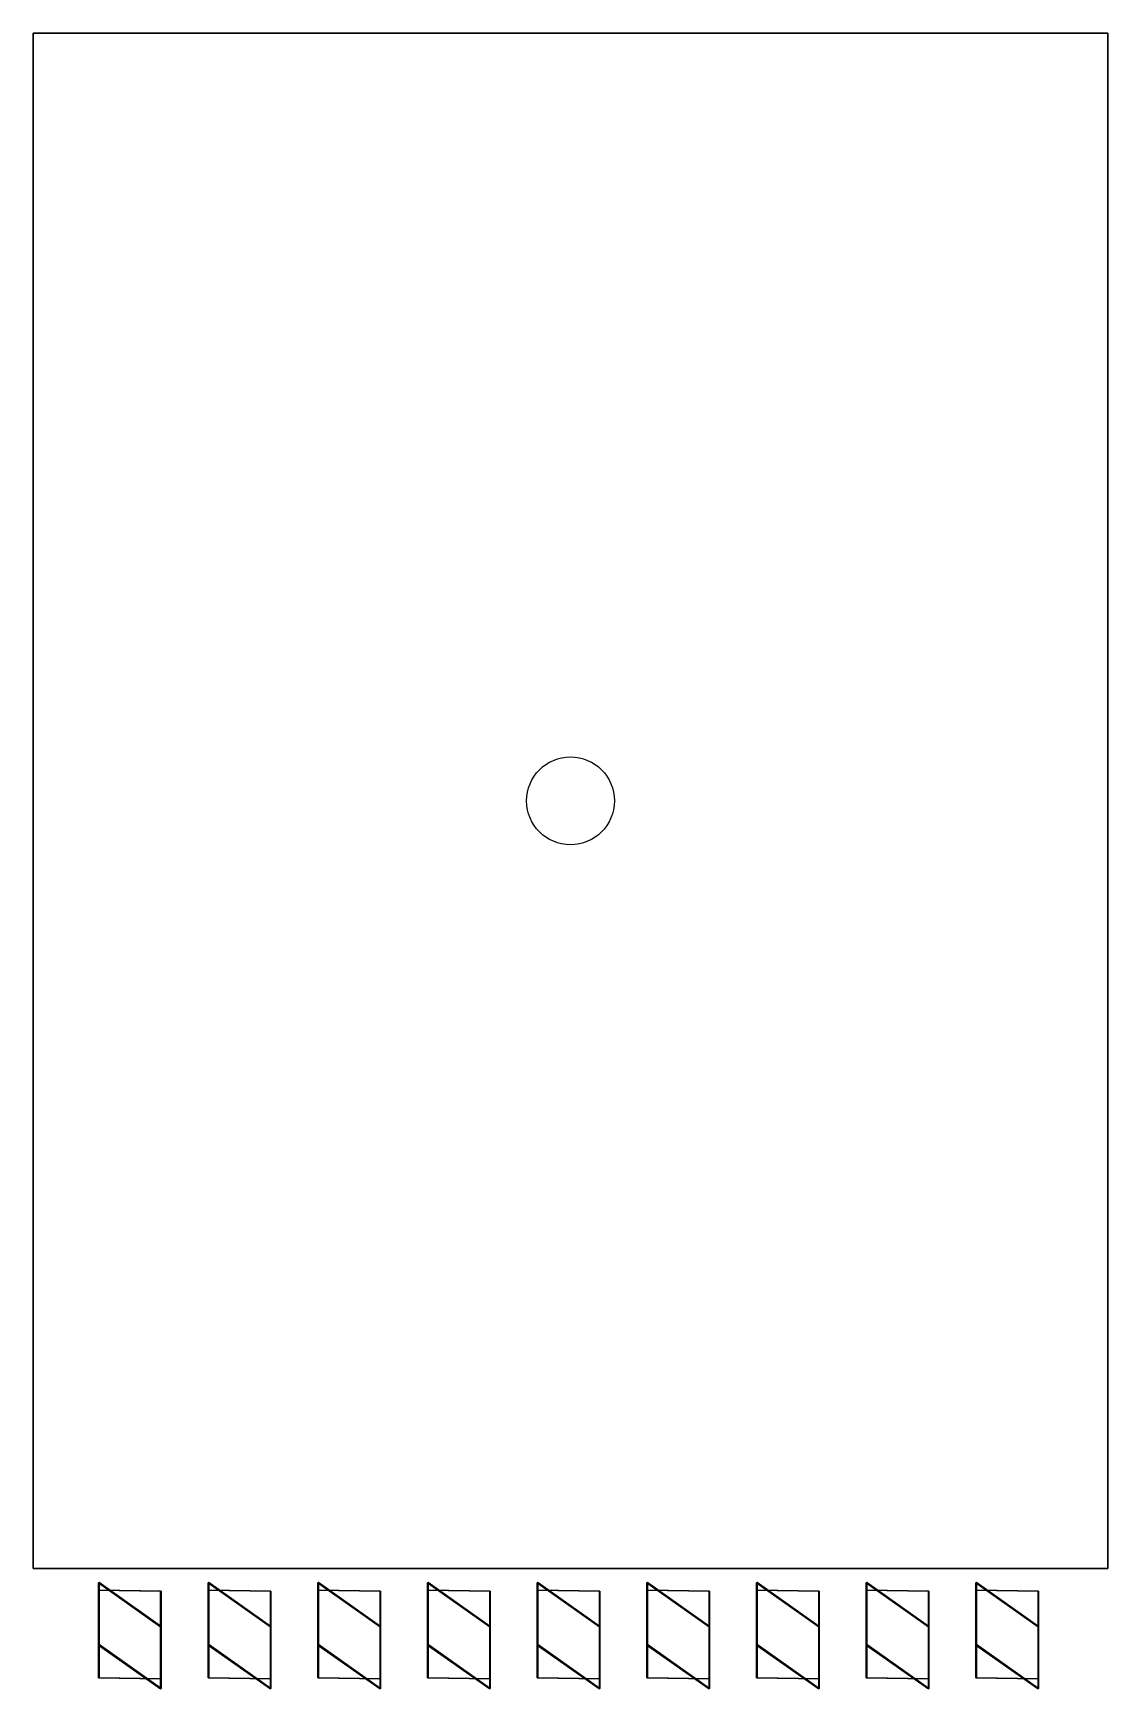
# Model space of a CAD drawing. Header units: metres. Extents: x -16.4 to 2.5, y -1.7 to 7.
# Drawn here: x -2.45 to 2.45, y -0.55 to 7 of the extents above; entities outside this region: 1.
import ezdxf

# ---------------------------------------------------------------- set-up
doc = ezdxf.new("R2010")
doc.units = ezdxf.units.M

msp = doc.modelspace()

# ---------------------------------------------------------------- linework, layer by layer
at = {"layer": 'Fixed Shading', "color": 9}
for points in [[(-2.14849, -0.06358, -0.20358), (-2.15132, -0.34842, -0.48442), (-2.14849, -0.34642, -0.48642)], [(-2.14849, -0.34642, -0.48642), (-2.15132, -0.34842, -0.48442), (-2.14849, -0.06358, -0.20358)], [(-1.86565, -0.26358, -0.00358), (-2.15132, -0.06558, -0.20158), (-2.14849, -0.06358, -0.20358)], [(-2.14849, -0.06358, -0.20358), (-2.15132, -0.06558, -0.20158), (-1.86565, -0.26358, -0.00358)], [(-2.14849, -0.06358, 0.29642), (-2.15132, -0.34842, 0.01558), (-2.14849, -0.34642, 0.01358)], [(-2.14849, -0.34642, 0.01358), (-2.15132, -0.34842, 0.01558), (-2.14849, -0.06358, 0.29642)], [(-1.86565, -0.26358, 0.49642), (-2.15132, -0.06558, 0.29842), (-2.14849, -0.06358, 0.29642)], [(-2.14849, -0.06358, 0.29642), (-2.15132, -0.06558, 0.29842), (-1.86565, -0.26358, 0.49642)], [(-2.14849, -0.06358, 0.79642), (-2.15132, -0.34842, 0.51558), (-2.14849, -0.34642, 0.51358)], [(-2.14849, -0.34642, 0.51358), (-2.15132, -0.34842, 0.51558), (-2.14849, -0.06358, 0.79642)], [(-1.86565, -0.26358, 0.99642), (-2.15132, -0.06558, 0.79842), (-2.14849, -0.06358, 0.79642)], [(-2.14849, -0.06358, 0.79642), (-2.15132, -0.06558, 0.79842), (-1.86565, -0.26358, 0.99642)], [(-2.14849, -0.06358, 1.29642), (-2.15132, -0.34842, 1.01558), (-2.14849, -0.34642, 1.01358)], [(-2.14849, -0.34642, 1.01358), (-2.15132, -0.34842, 1.01558), (-2.14849, -0.06358, 1.29642)], [(-1.86565, -0.26358, 1.49642), (-2.15132, -0.06558, 1.29842), (-2.14849, -0.06358, 1.29642)], [(-2.14849, -0.06358, 1.29642), (-2.15132, -0.06558, 1.29842), (-1.86565, -0.26358, 1.49642)], [(-1.86848, -0.54842, -0.28442), (-2.15132, -0.34842, -0.48442), (-2.15132, -0.06558, -0.20158), (-1.86848, -0.26558, -0.00158)], [(-1.86848, -0.26558, -0.00158), (-2.15132, -0.06558, -0.20158), (-2.15132, -0.34842, -0.48442), (-1.86848, -0.54842, -0.28442)], [(-1.86848, -0.54842, 0.21558), (-2.15132, -0.34842, 0.01558), (-2.15132, -0.06558, 0.29842), (-1.86848, -0.26558, 0.49842)], [(-1.86848, -0.26558, 0.49842), (-2.15132, -0.06558, 0.29842), (-2.15132, -0.34842, 0.01558), (-1.86848, -0.54842, 0.21558)], [(-1.86848, -0.54842, 0.71558), (-2.15132, -0.34842, 0.51558), (-2.15132, -0.06558, 0.79842), (-1.86848, -0.26558, 0.99842)], [(-1.86848, -0.26558, 0.99842), (-2.15132, -0.06558, 0.79842), (-2.15132, -0.34842, 0.51558), (-1.86848, -0.54842, 0.71558)], [(-1.86848, -0.54842, 1.21558), (-2.15132, -0.34842, 1.01558), (-2.15132, -0.06558, 1.29842), (-1.86848, -0.26558, 1.49842)], [(-1.86848, -0.26558, 1.49842), (-2.15132, -0.06558, 1.29842), (-2.15132, -0.34842, 1.01558), (-1.86848, -0.54842, 1.21558)], [(-1.86565, -0.26358, -0.00358), (-2.14849, -0.06358, -0.20358), (-2.14849, -0.34642, -0.48642), (-1.86565, -0.54642, -0.28642)], [(-1.86565, -0.54642, -0.28642), (-2.14849, -0.34642, -0.48642), (-2.14849, -0.06358, -0.20358), (-1.86565, -0.26358, -0.00358)], [(-1.86565, -0.26358, 0.49642), (-2.14849, -0.06358, 0.29642), (-2.14849, -0.34642, 0.01358), (-1.86565, -0.54642, 0.21358)], [(-1.86565, -0.54642, 0.21358), (-2.14849, -0.34642, 0.01358), (-2.14849, -0.06358, 0.29642), (-1.86565, -0.26358, 0.49642)], [(-1.86565, -0.26358, 0.99642), (-2.14849, -0.06358, 0.79642), (-2.14849, -0.34642, 0.51358), (-1.86565, -0.54642, 0.71358)], [(-1.86565, -0.54642, 0.71358), (-2.14849, -0.34642, 0.51358), (-2.14849, -0.06358, 0.79642), (-1.86565, -0.26358, 0.99642)], [(-1.86565, -0.26358, 1.49642), (-2.14849, -0.06358, 1.29642), (-2.14849, -0.34642, 1.01358), (-1.86565, -0.54642, 1.21358)], [(-1.86565, -0.54642, 1.21358), (-2.14849, -0.34642, 1.01358), (-2.14849, -0.06358, 1.29642), (-1.86565, -0.26358, 1.49642)], [(-1.64849, -0.06358, -0.20358), (-1.65132, -0.34842, -0.48442), (-1.64849, -0.34642, -0.48642)], [(-1.64849, -0.34642, -0.48642), (-1.65132, -0.34842, -0.48442), (-1.64849, -0.06358, -0.20358)], [(-1.36565, -0.26358, -0.00358), (-1.65132, -0.06558, -0.20158), (-1.64849, -0.06358, -0.20358)], [(-1.64849, -0.06358, -0.20358), (-1.65132, -0.06558, -0.20158), (-1.36565, -0.26358, -0.00358)], [(-1.64849, -0.06358, 0.29642), (-1.65132, -0.34842, 0.01558), (-1.64849, -0.34642, 0.01358)], [(-1.64849, -0.34642, 0.01358), (-1.65132, -0.34842, 0.01558), (-1.64849, -0.06358, 0.29642)], [(-1.36565, -0.26358, 0.49642), (-1.65132, -0.06558, 0.29842), (-1.64849, -0.06358, 0.29642)], [(-1.64849, -0.06358, 0.29642), (-1.65132, -0.06558, 0.29842), (-1.36565, -0.26358, 0.49642)], [(-1.64849, -0.06358, 0.79642), (-1.65132, -0.34842, 0.51558), (-1.64849, -0.34642, 0.51358)], [(-1.64849, -0.34642, 0.51358), (-1.65132, -0.34842, 0.51558), (-1.64849, -0.06358, 0.79642)], [(-1.36565, -0.26358, 0.99642), (-1.65132, -0.06558, 0.79842), (-1.64849, -0.06358, 0.79642)], [(-1.64849, -0.06358, 0.79642), (-1.65132, -0.06558, 0.79842), (-1.36565, -0.26358, 0.99642)], [(-1.64849, -0.06358, 1.29642), (-1.65132, -0.34842, 1.01558), (-1.64849, -0.34642, 1.01358)], [(-1.64849, -0.34642, 1.01358), (-1.65132, -0.34842, 1.01558), (-1.64849, -0.06358, 1.29642)], [(-1.36565, -0.26358, 1.49642), (-1.65132, -0.06558, 1.29842), (-1.64849, -0.06358, 1.29642)], [(-1.64849, -0.06358, 1.29642), (-1.65132, -0.06558, 1.29842), (-1.36565, -0.26358, 1.49642)], [(-1.36848, -0.54842, -0.28442), (-1.65132, -0.34842, -0.48442), (-1.65132, -0.06558, -0.20158), (-1.36848, -0.26558, -0.00158)], [(-1.36848, -0.26558, -0.00158), (-1.65132, -0.06558, -0.20158), (-1.65132, -0.34842, -0.48442), (-1.36848, -0.54842, -0.28442)], [(-1.36848, -0.54842, 0.21558), (-1.65132, -0.34842, 0.01558), (-1.65132, -0.06558, 0.29842), (-1.36848, -0.26558, 0.49842)], [(-1.36848, -0.26558, 0.49842), (-1.65132, -0.06558, 0.29842), (-1.65132, -0.34842, 0.01558), (-1.36848, -0.54842, 0.21558)], [(-1.36848, -0.54842, 0.71558), (-1.65132, -0.34842, 0.51558), (-1.65132, -0.06558, 0.79842), (-1.36848, -0.26558, 0.99842)], [(-1.36848, -0.26558, 0.99842), (-1.65132, -0.06558, 0.79842), (-1.65132, -0.34842, 0.51558), (-1.36848, -0.54842, 0.71558)], [(-1.36848, -0.54842, 1.21558), (-1.65132, -0.34842, 1.01558), (-1.65132, -0.06558, 1.29842), (-1.36848, -0.26558, 1.49842)], [(-1.36848, -0.26558, 1.49842), (-1.65132, -0.06558, 1.29842), (-1.65132, -0.34842, 1.01558), (-1.36848, -0.54842, 1.21558)], [(-1.36565, -0.26358, -0.00358), (-1.64849, -0.06358, -0.20358), (-1.64849, -0.34642, -0.48642), (-1.36565, -0.54642, -0.28642)], [(-1.36565, -0.54642, -0.28642), (-1.64849, -0.34642, -0.48642), (-1.64849, -0.06358, -0.20358), (-1.36565, -0.26358, -0.00358)], [(-1.36565, -0.26358, 0.49642), (-1.64849, -0.06358, 0.29642), (-1.64849, -0.34642, 0.01358), (-1.36565, -0.54642, 0.21358)], [(-1.36565, -0.54642, 0.21358), (-1.64849, -0.34642, 0.01358), (-1.64849, -0.06358, 0.29642), (-1.36565, -0.26358, 0.49642)], [(-1.36565, -0.26358, 0.99642), (-1.64849, -0.06358, 0.79642), (-1.64849, -0.34642, 0.51358), (-1.36565, -0.54642, 0.71358)], [(-1.36565, -0.54642, 0.71358), (-1.64849, -0.34642, 0.51358), (-1.64849, -0.06358, 0.79642), (-1.36565, -0.26358, 0.99642)], [(-1.36565, -0.26358, 1.49642), (-1.64849, -0.06358, 1.29642), (-1.64849, -0.34642, 1.01358), (-1.36565, -0.54642, 1.21358)], [(-1.36565, -0.54642, 1.21358), (-1.64849, -0.34642, 1.01358), (-1.64849, -0.06358, 1.29642), (-1.36565, -0.26358, 1.49642)], [(-1.14849, -0.06358, -0.20358), (-1.15132, -0.34842, -0.48442), (-1.14849, -0.34642, -0.48642)], [(-1.14849, -0.34642, -0.48642), (-1.15132, -0.34842, -0.48442), (-1.14849, -0.06358, -0.20358)], [(-0.86565, -0.26358, -0.00358), (-1.15132, -0.06558, -0.20158), (-1.14849, -0.06358, -0.20358)], [(-1.14849, -0.06358, -0.20358), (-1.15132, -0.06558, -0.20158), (-0.86565, -0.26358, -0.00358)], [(-1.14849, -0.06358, 0.29642), (-1.15132, -0.34842, 0.01558), (-1.14849, -0.34642, 0.01358)], [(-1.14849, -0.34642, 0.01358), (-1.15132, -0.34842, 0.01558), (-1.14849, -0.06358, 0.29642)], [(-0.86565, -0.26358, 0.49642), (-1.15132, -0.06558, 0.29842), (-1.14849, -0.06358, 0.29642)], [(-1.14849, -0.06358, 0.29642), (-1.15132, -0.06558, 0.29842), (-0.86565, -0.26358, 0.49642)], [(-1.14849, -0.06358, 0.79642), (-1.15132, -0.34842, 0.51558), (-1.14849, -0.34642, 0.51358)], [(-1.14849, -0.34642, 0.51358), (-1.15132, -0.34842, 0.51558), (-1.14849, -0.06358, 0.79642)], [(-0.86565, -0.26358, 0.99642), (-1.15132, -0.06558, 0.79842), (-1.14849, -0.06358, 0.79642)], [(-1.14849, -0.06358, 0.79642), (-1.15132, -0.06558, 0.79842), (-0.86565, -0.26358, 0.99642)], [(-1.14849, -0.06358, 1.29642), (-1.15132, -0.34842, 1.01558), (-1.14849, -0.34642, 1.01358)], [(-1.14849, -0.34642, 1.01358), (-1.15132, -0.34842, 1.01558), (-1.14849, -0.06358, 1.29642)], [(-0.86565, -0.26358, 1.49642), (-1.15132, -0.06558, 1.29842), (-1.14849, -0.06358, 1.29642)], [(-1.14849, -0.06358, 1.29642), (-1.15132, -0.06558, 1.29842), (-0.86565, -0.26358, 1.49642)], [(-0.86848, -0.54842, -0.28442), (-1.15132, -0.34842, -0.48442), (-1.15132, -0.06558, -0.20158), (-0.86848, -0.26558, -0.00158)], [(-0.86848, -0.26558, -0.00158), (-1.15132, -0.06558, -0.20158), (-1.15132, -0.34842, -0.48442), (-0.86848, -0.54842, -0.28442)], [(-0.86848, -0.54842, 0.21558), (-1.15132, -0.34842, 0.01558), (-1.15132, -0.06558, 0.29842), (-0.86848, -0.26558, 0.49842)], [(-0.86848, -0.26558, 0.49842), (-1.15132, -0.06558, 0.29842), (-1.15132, -0.34842, 0.01558), (-0.86848, -0.54842, 0.21558)], [(-0.86848, -0.54842, 0.71558), (-1.15132, -0.34842, 0.51558), (-1.15132, -0.06558, 0.79842), (-0.86848, -0.26558, 0.99842)], [(-0.86848, -0.26558, 0.99842), (-1.15132, -0.06558, 0.79842), (-1.15132, -0.34842, 0.51558), (-0.86848, -0.54842, 0.71558)], [(-0.86848, -0.54842, 1.21558), (-1.15132, -0.34842, 1.01558), (-1.15132, -0.06558, 1.29842), (-0.86848, -0.26558, 1.49842)], [(-0.86848, -0.26558, 1.49842), (-1.15132, -0.06558, 1.29842), (-1.15132, -0.34842, 1.01558), (-0.86848, -0.54842, 1.21558)], [(-0.86565, -0.26358, -0.00358), (-1.14849, -0.06358, -0.20358), (-1.14849, -0.34642, -0.48642), (-0.86565, -0.54642, -0.28642)], [(-0.86565, -0.54642, -0.28642), (-1.14849, -0.34642, -0.48642), (-1.14849, -0.06358, -0.20358), (-0.86565, -0.26358, -0.00358)], [(-0.86565, -0.26358, 0.49642), (-1.14849, -0.06358, 0.29642), (-1.14849, -0.34642, 0.01358), (-0.86565, -0.54642, 0.21358)], [(-0.86565, -0.54642, 0.21358), (-1.14849, -0.34642, 0.01358), (-1.14849, -0.06358, 0.29642), (-0.86565, -0.26358, 0.49642)], [(-0.86565, -0.26358, 0.99642), (-1.14849, -0.06358, 0.79642), (-1.14849, -0.34642, 0.51358), (-0.86565, -0.54642, 0.71358)], [(-0.86565, -0.54642, 0.71358), (-1.14849, -0.34642, 0.51358), (-1.14849, -0.06358, 0.79642), (-0.86565, -0.26358, 0.99642)], [(-0.86565, -0.26358, 1.49642), (-1.14849, -0.06358, 1.29642), (-1.14849, -0.34642, 1.01358), (-0.86565, -0.54642, 1.21358)], [(-0.86565, -0.54642, 1.21358), (-1.14849, -0.34642, 1.01358), (-1.14849, -0.06358, 1.29642), (-0.86565, -0.26358, 1.49642)], [(-0.64849, -0.06358, -0.20358), (-0.65132, -0.34842, -0.48442), (-0.64849, -0.34642, -0.48642)], [(-0.64849, -0.34642, -0.48642), (-0.65132, -0.34842, -0.48442), (-0.64849, -0.06358, -0.20358)], [(-0.36565, -0.26358, -0.00358), (-0.65132, -0.06558, -0.20158), (-0.64849, -0.06358, -0.20358)], [(-0.64849, -0.06358, -0.20358), (-0.65132, -0.06558, -0.20158), (-0.36565, -0.26358, -0.00358)], [(-0.64849, -0.06358, 0.29642), (-0.65132, -0.34842, 0.01558), (-0.64849, -0.34642, 0.01358)], [(-0.64849, -0.34642, 0.01358), (-0.65132, -0.34842, 0.01558), (-0.64849, -0.06358, 0.29642)], [(-0.36565, -0.26358, 0.49642), (-0.65132, -0.06558, 0.29842), (-0.64849, -0.06358, 0.29642)], [(-0.64849, -0.06358, 0.29642), (-0.65132, -0.06558, 0.29842), (-0.36565, -0.26358, 0.49642)], [(-0.64849, -0.06358, 0.79642), (-0.65132, -0.34842, 0.51558), (-0.64849, -0.34642, 0.51358)], [(-0.64849, -0.34642, 0.51358), (-0.65132, -0.34842, 0.51558), (-0.64849, -0.06358, 0.79642)], [(-0.36565, -0.26358, 0.99642), (-0.65132, -0.06558, 0.79842), (-0.64849, -0.06358, 0.79642)], [(-0.64849, -0.06358, 0.79642), (-0.65132, -0.06558, 0.79842), (-0.36565, -0.26358, 0.99642)], [(-0.64849, -0.06358, 1.29642), (-0.65132, -0.34842, 1.01558), (-0.64849, -0.34642, 1.01358)], [(-0.64849, -0.34642, 1.01358), (-0.65132, -0.34842, 1.01558), (-0.64849, -0.06358, 1.29642)], [(-0.36565, -0.26358, 1.49642), (-0.65132, -0.06558, 1.29842), (-0.64849, -0.06358, 1.29642)], [(-0.64849, -0.06358, 1.29642), (-0.65132, -0.06558, 1.29842), (-0.36565, -0.26358, 1.49642)], [(-0.36848, -0.54842, -0.28442), (-0.65132, -0.34842, -0.48442), (-0.65132, -0.06558, -0.20158), (-0.36848, -0.26558, -0.00158)], [(-0.36848, -0.26558, -0.00158), (-0.65132, -0.06558, -0.20158), (-0.65132, -0.34842, -0.48442), (-0.36848, -0.54842, -0.28442)], [(-0.36848, -0.54842, 0.21558), (-0.65132, -0.34842, 0.01558), (-0.65132, -0.06558, 0.29842), (-0.36848, -0.26558, 0.49842)], [(-0.36848, -0.26558, 0.49842), (-0.65132, -0.06558, 0.29842), (-0.65132, -0.34842, 0.01558), (-0.36848, -0.54842, 0.21558)], [(-0.36848, -0.54842, 0.71558), (-0.65132, -0.34842, 0.51558), (-0.65132, -0.06558, 0.79842), (-0.36848, -0.26558, 0.99842)], [(-0.36848, -0.26558, 0.99842), (-0.65132, -0.06558, 0.79842), (-0.65132, -0.34842, 0.51558), (-0.36848, -0.54842, 0.71558)], [(-0.36848, -0.54842, 1.21558), (-0.65132, -0.34842, 1.01558), (-0.65132, -0.06558, 1.29842), (-0.36848, -0.26558, 1.49842)], [(-0.36848, -0.26558, 1.49842), (-0.65132, -0.06558, 1.29842), (-0.65132, -0.34842, 1.01558), (-0.36848, -0.54842, 1.21558)], [(-0.36565, -0.26358, -0.00358), (-0.64849, -0.06358, -0.20358), (-0.64849, -0.34642, -0.48642), (-0.36565, -0.54642, -0.28642)], [(-0.36565, -0.54642, -0.28642), (-0.64849, -0.34642, -0.48642), (-0.64849, -0.06358, -0.20358), (-0.36565, -0.26358, -0.00358)], [(-0.36565, -0.26358, 0.49642), (-0.64849, -0.06358, 0.29642), (-0.64849, -0.34642, 0.01358), (-0.36565, -0.54642, 0.21358)], [(-0.36565, -0.54642, 0.21358), (-0.64849, -0.34642, 0.01358), (-0.64849, -0.06358, 0.29642), (-0.36565, -0.26358, 0.49642)], [(-0.36565, -0.26358, 0.99642), (-0.64849, -0.06358, 0.79642), (-0.64849, -0.34642, 0.51358), (-0.36565, -0.54642, 0.71358)], [(-0.36565, -0.54642, 0.71358), (-0.64849, -0.34642, 0.51358), (-0.64849, -0.06358, 0.79642), (-0.36565, -0.26358, 0.99642)], [(-0.36565, -0.26358, 1.49642), (-0.64849, -0.06358, 1.29642), (-0.64849, -0.34642, 1.01358), (-0.36565, -0.54642, 1.21358)], [(-0.36565, -0.54642, 1.21358), (-0.64849, -0.34642, 1.01358), (-0.64849, -0.06358, 1.29642), (-0.36565, -0.26358, 1.49642)], [(-0.14849, -0.06358, -0.20358), (-0.15132, -0.34842, -0.48442), (-0.14849, -0.34642, -0.48642)], [(-0.14849, -0.34642, -0.48642), (-0.15132, -0.34842, -0.48442), (-0.14849, -0.06358, -0.20358)], [(0.13435, -0.26358, -0.00358), (-0.15132, -0.06558, -0.20158), (-0.14849, -0.06358, -0.20358)], [(-0.14849, -0.06358, -0.20358), (-0.15132, -0.06558, -0.20158), (0.13435, -0.26358, -0.00358)], [(-0.14849, -0.06358, 0.29642), (-0.15132, -0.34842, 0.01558), (-0.14849, -0.34642, 0.01358)], [(-0.14849, -0.34642, 0.01358), (-0.15132, -0.34842, 0.01558), (-0.14849, -0.06358, 0.29642)], [(0.13435, -0.26358, 0.49642), (-0.15132, -0.06558, 0.29842), (-0.14849, -0.06358, 0.29642)], [(-0.14849, -0.06358, 0.29642), (-0.15132, -0.06558, 0.29842), (0.13435, -0.26358, 0.49642)], [(-0.14849, -0.06358, 0.79642), (-0.15132, -0.34842, 0.51558), (-0.14849, -0.34642, 0.51358)], [(-0.14849, -0.34642, 0.51358), (-0.15132, -0.34842, 0.51558), (-0.14849, -0.06358, 0.79642)], [(0.13435, -0.26358, 0.99642), (-0.15132, -0.06558, 0.79842), (-0.14849, -0.06358, 0.79642)], [(-0.14849, -0.06358, 0.79642), (-0.15132, -0.06558, 0.79842), (0.13435, -0.26358, 0.99642)], [(-0.14849, -0.06358, 1.29642), (-0.15132, -0.34842, 1.01558), (-0.14849, -0.34642, 1.01358)], [(-0.14849, -0.34642, 1.01358), (-0.15132, -0.34842, 1.01558), (-0.14849, -0.06358, 1.29642)], [(0.13435, -0.26358, 1.49642), (-0.15132, -0.06558, 1.29842), (-0.14849, -0.06358, 1.29642)], [(-0.14849, -0.06358, 1.29642), (-0.15132, -0.06558, 1.29842), (0.13435, -0.26358, 1.49642)], [(0.13152, -0.54842, -0.28442), (-0.15132, -0.34842, -0.48442), (-0.15132, -0.06558, -0.20158), (0.13152, -0.26558, -0.00158)], [(0.13152, -0.26558, -0.00158), (-0.15132, -0.06558, -0.20158), (-0.15132, -0.34842, -0.48442), (0.13152, -0.54842, -0.28442)], [(0.13152, -0.54842, 0.21558), (-0.15132, -0.34842, 0.01558), (-0.15132, -0.06558, 0.29842), (0.13152, -0.26558, 0.49842)], [(0.13152, -0.26558, 0.49842), (-0.15132, -0.06558, 0.29842), (-0.15132, -0.34842, 0.01558), (0.13152, -0.54842, 0.21558)], [(0.13152, -0.54842, 0.71558), (-0.15132, -0.34842, 0.51558), (-0.15132, -0.06558, 0.79842), (0.13152, -0.26558, 0.99842)], [(0.13152, -0.26558, 0.99842), (-0.15132, -0.06558, 0.79842), (-0.15132, -0.34842, 0.51558), (0.13152, -0.54842, 0.71558)], [(0.13152, -0.54842, 1.21558), (-0.15132, -0.34842, 1.01558), (-0.15132, -0.06558, 1.29842), (0.13152, -0.26558, 1.49842)], [(0.13152, -0.26558, 1.49842), (-0.15132, -0.06558, 1.29842), (-0.15132, -0.34842, 1.01558), (0.13152, -0.54842, 1.21558)], [(0.13435, -0.26358, -0.00358), (-0.14849, -0.06358, -0.20358), (-0.14849, -0.34642, -0.48642), (0.13435, -0.54642, -0.28642)], [(0.13435, -0.54642, -0.28642), (-0.14849, -0.34642, -0.48642), (-0.14849, -0.06358, -0.20358), (0.13435, -0.26358, -0.00358)], [(0.13435, -0.26358, 0.49642), (-0.14849, -0.06358, 0.29642), (-0.14849, -0.34642, 0.01358), (0.13435, -0.54642, 0.21358)], [(0.13435, -0.54642, 0.21358), (-0.14849, -0.34642, 0.01358), (-0.14849, -0.06358, 0.29642), (0.13435, -0.26358, 0.49642)], [(0.13435, -0.26358, 0.99642), (-0.14849, -0.06358, 0.79642), (-0.14849, -0.34642, 0.51358), (0.13435, -0.54642, 0.71358)], [(0.13435, -0.54642, 0.71358), (-0.14849, -0.34642, 0.51358), (-0.14849, -0.06358, 0.79642), (0.13435, -0.26358, 0.99642)], [(0.13435, -0.26358, 1.49642), (-0.14849, -0.06358, 1.29642), (-0.14849, -0.34642, 1.01358), (0.13435, -0.54642, 1.21358)], [(0.13435, -0.54642, 1.21358), (-0.14849, -0.34642, 1.01358), (-0.14849, -0.06358, 1.29642), (0.13435, -0.26358, 1.49642)], [(0.35151, -0.06358, -0.20358), (0.34868, -0.34842, -0.48442), (0.35151, -0.34642, -0.48642)], [(0.35151, -0.34642, -0.48642), (0.34868, -0.34842, -0.48442), (0.35151, -0.06358, -0.20358)], [(0.63435, -0.26358, -0.00358), (0.34868, -0.06558, -0.20158), (0.35151, -0.06358, -0.20358)], [(0.35151, -0.06358, -0.20358), (0.34868, -0.06558, -0.20158), (0.63435, -0.26358, -0.00358)], [(0.35151, -0.06358, 0.29642), (0.34868, -0.34842, 0.01558), (0.35151, -0.34642, 0.01358)], [(0.35151, -0.34642, 0.01358), (0.34868, -0.34842, 0.01558), (0.35151, -0.06358, 0.29642)], [(0.63435, -0.26358, 0.49642), (0.34868, -0.06558, 0.29842), (0.35151, -0.06358, 0.29642)], [(0.35151, -0.06358, 0.29642), (0.34868, -0.06558, 0.29842), (0.63435, -0.26358, 0.49642)], [(0.35151, -0.06358, 0.79642), (0.34868, -0.34842, 0.51558), (0.35151, -0.34642, 0.51358)], [(0.35151, -0.34642, 0.51358), (0.34868, -0.34842, 0.51558), (0.35151, -0.06358, 0.79642)], [(0.63435, -0.26358, 0.99642), (0.34868, -0.06558, 0.79842), (0.35151, -0.06358, 0.79642)], [(0.35151, -0.06358, 0.79642), (0.34868, -0.06558, 0.79842), (0.63435, -0.26358, 0.99642)], [(0.35151, -0.06358, 1.29642), (0.34868, -0.34842, 1.01558), (0.35151, -0.34642, 1.01358)], [(0.35151, -0.34642, 1.01358), (0.34868, -0.34842, 1.01558), (0.35151, -0.06358, 1.29642)], [(0.63435, -0.26358, 1.49642), (0.34868, -0.06558, 1.29842), (0.35151, -0.06358, 1.29642)], [(0.35151, -0.06358, 1.29642), (0.34868, -0.06558, 1.29842), (0.63435, -0.26358, 1.49642)], [(0.63152, -0.54842, -0.28442), (0.34868, -0.34842, -0.48442), (0.34868, -0.06558, -0.20158), (0.63152, -0.26558, -0.00158)], [(0.63152, -0.26558, -0.00158), (0.34868, -0.06558, -0.20158), (0.34868, -0.34842, -0.48442), (0.63152, -0.54842, -0.28442)], [(0.63152, -0.54842, 0.21558), (0.34868, -0.34842, 0.01558), (0.34868, -0.06558, 0.29842), (0.63152, -0.26558, 0.49842)], [(0.63152, -0.26558, 0.49842), (0.34868, -0.06558, 0.29842), (0.34868, -0.34842, 0.01558), (0.63152, -0.54842, 0.21558)], [(0.63152, -0.54842, 0.71558), (0.34868, -0.34842, 0.51558), (0.34868, -0.06558, 0.79842), (0.63152, -0.26558, 0.99842)], [(0.63152, -0.26558, 0.99842), (0.34868, -0.06558, 0.79842), (0.34868, -0.34842, 0.51558), (0.63152, -0.54842, 0.71558)], [(0.63152, -0.54842, 1.21558), (0.34868, -0.34842, 1.01558), (0.34868, -0.06558, 1.29842), (0.63152, -0.26558, 1.49842)], [(0.63152, -0.26558, 1.49842), (0.34868, -0.06558, 1.29842), (0.34868, -0.34842, 1.01558), (0.63152, -0.54842, 1.21558)], [(0.63435, -0.26358, -0.00358), (0.35151, -0.06358, -0.20358), (0.35151, -0.34642, -0.48642), (0.63435, -0.54642, -0.28642)], [(0.63435, -0.54642, -0.28642), (0.35151, -0.34642, -0.48642), (0.35151, -0.06358, -0.20358), (0.63435, -0.26358, -0.00358)], [(0.63435, -0.26358, 0.49642), (0.35151, -0.06358, 0.29642), (0.35151, -0.34642, 0.01358), (0.63435, -0.54642, 0.21358)], [(0.63435, -0.54642, 0.21358), (0.35151, -0.34642, 0.01358), (0.35151, -0.06358, 0.29642), (0.63435, -0.26358, 0.49642)], [(0.63435, -0.26358, 0.99642), (0.35151, -0.06358, 0.79642), (0.35151, -0.34642, 0.51358), (0.63435, -0.54642, 0.71358)], [(0.63435, -0.54642, 0.71358), (0.35151, -0.34642, 0.51358), (0.35151, -0.06358, 0.79642), (0.63435, -0.26358, 0.99642)], [(0.63435, -0.26358, 1.49642), (0.35151, -0.06358, 1.29642), (0.35151, -0.34642, 1.01358), (0.63435, -0.54642, 1.21358)], [(0.63435, -0.54642, 1.21358), (0.35151, -0.34642, 1.01358), (0.35151, -0.06358, 1.29642), (0.63435, -0.26358, 1.49642)], [(0.85151, -0.06358, -0.20358), (0.84868, -0.34842, -0.48442), (0.85151, -0.34642, -0.48642)], [(0.85151, -0.34642, -0.48642), (0.84868, -0.34842, -0.48442), (0.85151, -0.06358, -0.20358)], [(1.13435, -0.26358, -0.00358), (0.84868, -0.06558, -0.20158), (0.85151, -0.06358, -0.20358)], [(0.85151, -0.06358, -0.20358), (0.84868, -0.06558, -0.20158), (1.13435, -0.26358, -0.00358)], [(0.85151, -0.06358, 0.29642), (0.84868, -0.34842, 0.01558), (0.85151, -0.34642, 0.01358)], [(0.85151, -0.34642, 0.01358), (0.84868, -0.34842, 0.01558), (0.85151, -0.06358, 0.29642)], [(1.13435, -0.26358, 0.49642), (0.84868, -0.06558, 0.29842), (0.85151, -0.06358, 0.29642)], [(0.85151, -0.06358, 0.29642), (0.84868, -0.06558, 0.29842), (1.13435, -0.26358, 0.49642)], [(0.85151, -0.06358, 0.79642), (0.84868, -0.34842, 0.51558), (0.85151, -0.34642, 0.51358)], [(0.85151, -0.34642, 0.51358), (0.84868, -0.34842, 0.51558), (0.85151, -0.06358, 0.79642)], [(1.13435, -0.26358, 0.99642), (0.84868, -0.06558, 0.79842), (0.85151, -0.06358, 0.79642)], [(0.85151, -0.06358, 0.79642), (0.84868, -0.06558, 0.79842), (1.13435, -0.26358, 0.99642)], [(0.85151, -0.06358, 1.29642), (0.84868, -0.34842, 1.01558), (0.85151, -0.34642, 1.01358)], [(0.85151, -0.34642, 1.01358), (0.84868, -0.34842, 1.01558), (0.85151, -0.06358, 1.29642)], [(1.13435, -0.26358, 1.49642), (0.84868, -0.06558, 1.29842), (0.85151, -0.06358, 1.29642)], [(0.85151, -0.06358, 1.29642), (0.84868, -0.06558, 1.29842), (1.13435, -0.26358, 1.49642)], [(1.13152, -0.54842, -0.28442), (0.84868, -0.34842, -0.48442), (0.84868, -0.06558, -0.20158), (1.13152, -0.26558, -0.00158)], [(1.13152, -0.26558, -0.00158), (0.84868, -0.06558, -0.20158), (0.84868, -0.34842, -0.48442), (1.13152, -0.54842, -0.28442)], [(1.13152, -0.54842, 0.21558), (0.84868, -0.34842, 0.01558), (0.84868, -0.06558, 0.29842), (1.13152, -0.26558, 0.49842)], [(1.13152, -0.26558, 0.49842), (0.84868, -0.06558, 0.29842), (0.84868, -0.34842, 0.01558), (1.13152, -0.54842, 0.21558)], [(1.13152, -0.54842, 0.71558), (0.84868, -0.34842, 0.51558), (0.84868, -0.06558, 0.79842), (1.13152, -0.26558, 0.99842)], [(1.13152, -0.26558, 0.99842), (0.84868, -0.06558, 0.79842), (0.84868, -0.34842, 0.51558), (1.13152, -0.54842, 0.71558)], [(1.13152, -0.54842, 1.21558), (0.84868, -0.34842, 1.01558), (0.84868, -0.06558, 1.29842), (1.13152, -0.26558, 1.49842)], [(1.13152, -0.26558, 1.49842), (0.84868, -0.06558, 1.29842), (0.84868, -0.34842, 1.01558), (1.13152, -0.54842, 1.21558)], [(1.13435, -0.26358, -0.00358), (0.85151, -0.06358, -0.20358), (0.85151, -0.34642, -0.48642), (1.13435, -0.54642, -0.28642)], [(1.13435, -0.54642, -0.28642), (0.85151, -0.34642, -0.48642), (0.85151, -0.06358, -0.20358), (1.13435, -0.26358, -0.00358)], [(1.13435, -0.26358, 0.49642), (0.85151, -0.06358, 0.29642), (0.85151, -0.34642, 0.01358), (1.13435, -0.54642, 0.21358)], [(1.13435, -0.54642, 0.21358), (0.85151, -0.34642, 0.01358), (0.85151, -0.06358, 0.29642), (1.13435, -0.26358, 0.49642)], [(1.13435, -0.26358, 0.99642), (0.85151, -0.06358, 0.79642), (0.85151, -0.34642, 0.51358), (1.13435, -0.54642, 0.71358)], [(1.13435, -0.54642, 0.71358), (0.85151, -0.34642, 0.51358), (0.85151, -0.06358, 0.79642), (1.13435, -0.26358, 0.99642)], [(1.13435, -0.26358, 1.49642), (0.85151, -0.06358, 1.29642), (0.85151, -0.34642, 1.01358), (1.13435, -0.54642, 1.21358)], [(1.13435, -0.54642, 1.21358), (0.85151, -0.34642, 1.01358), (0.85151, -0.06358, 1.29642), (1.13435, -0.26358, 1.49642)], [(1.35151, -0.06358, -0.20358), (1.34868, -0.34842, -0.48442), (1.35151, -0.34642, -0.48642)], [(1.35151, -0.34642, -0.48642), (1.34868, -0.34842, -0.48442), (1.35151, -0.06358, -0.20358)], [(1.63435, -0.26358, -0.00358), (1.34868, -0.06558, -0.20158), (1.35151, -0.06358, -0.20358)], [(1.35151, -0.06358, -0.20358), (1.34868, -0.06558, -0.20158), (1.63435, -0.26358, -0.00358)], [(1.35151, -0.06358, 0.29642), (1.34868, -0.34842, 0.01558), (1.35151, -0.34642, 0.01358)], [(1.35151, -0.34642, 0.01358), (1.34868, -0.34842, 0.01558), (1.35151, -0.06358, 0.29642)], [(1.63435, -0.26358, 0.49642), (1.34868, -0.06558, 0.29842), (1.35151, -0.06358, 0.29642)], [(1.35151, -0.06358, 0.29642), (1.34868, -0.06558, 0.29842), (1.63435, -0.26358, 0.49642)], [(1.35151, -0.06358, 0.79642), (1.34868, -0.34842, 0.51558), (1.35151, -0.34642, 0.51358)], [(1.35151, -0.34642, 0.51358), (1.34868, -0.34842, 0.51558), (1.35151, -0.06358, 0.79642)], [(1.63435, -0.26358, 0.99642), (1.34868, -0.06558, 0.79842), (1.35151, -0.06358, 0.79642)], [(1.35151, -0.06358, 0.79642), (1.34868, -0.06558, 0.79842), (1.63435, -0.26358, 0.99642)], [(1.35151, -0.06358, 1.29642), (1.34868, -0.34842, 1.01558), (1.35151, -0.34642, 1.01358)], [(1.35151, -0.34642, 1.01358), (1.34868, -0.34842, 1.01558), (1.35151, -0.06358, 1.29642)], [(1.63435, -0.26358, 1.49642), (1.34868, -0.06558, 1.29842), (1.35151, -0.06358, 1.29642)], [(1.35151, -0.06358, 1.29642), (1.34868, -0.06558, 1.29842), (1.63435, -0.26358, 1.49642)], [(1.63152, -0.54842, -0.28442), (1.34868, -0.34842, -0.48442), (1.34868, -0.06558, -0.20158), (1.63152, -0.26558, -0.00158)], [(1.63152, -0.26558, -0.00158), (1.34868, -0.06558, -0.20158), (1.34868, -0.34842, -0.48442), (1.63152, -0.54842, -0.28442)], [(1.63152, -0.54842, 0.21558), (1.34868, -0.34842, 0.01558), (1.34868, -0.06558, 0.29842), (1.63152, -0.26558, 0.49842)], [(1.63152, -0.26558, 0.49842), (1.34868, -0.06558, 0.29842), (1.34868, -0.34842, 0.01558), (1.63152, -0.54842, 0.21558)], [(1.63152, -0.54842, 0.71558), (1.34868, -0.34842, 0.51558), (1.34868, -0.06558, 0.79842), (1.63152, -0.26558, 0.99842)], [(1.63152, -0.26558, 0.99842), (1.34868, -0.06558, 0.79842), (1.34868, -0.34842, 0.51558), (1.63152, -0.54842, 0.71558)], [(1.63152, -0.54842, 1.21558), (1.34868, -0.34842, 1.01558), (1.34868, -0.06558, 1.29842), (1.63152, -0.26558, 1.49842)], [(1.63152, -0.26558, 1.49842), (1.34868, -0.06558, 1.29842), (1.34868, -0.34842, 1.01558), (1.63152, -0.54842, 1.21558)], [(1.63435, -0.26358, -0.00358), (1.35151, -0.06358, -0.20358), (1.35151, -0.34642, -0.48642), (1.63435, -0.54642, -0.28642)], [(1.63435, -0.54642, -0.28642), (1.35151, -0.34642, -0.48642), (1.35151, -0.06358, -0.20358), (1.63435, -0.26358, -0.00358)], [(1.63435, -0.26358, 0.49642), (1.35151, -0.06358, 0.29642), (1.35151, -0.34642, 0.01358), (1.63435, -0.54642, 0.21358)], [(1.63435, -0.54642, 0.21358), (1.35151, -0.34642, 0.01358), (1.35151, -0.06358, 0.29642), (1.63435, -0.26358, 0.49642)], [(1.63435, -0.26358, 0.99642), (1.35151, -0.06358, 0.79642), (1.35151, -0.34642, 0.51358), (1.63435, -0.54642, 0.71358)], [(1.63435, -0.54642, 0.71358), (1.35151, -0.34642, 0.51358), (1.35151, -0.06358, 0.79642), (1.63435, -0.26358, 0.99642)], [(1.63435, -0.26358, 1.49642), (1.35151, -0.06358, 1.29642), (1.35151, -0.34642, 1.01358), (1.63435, -0.54642, 1.21358)], [(1.63435, -0.54642, 1.21358), (1.35151, -0.34642, 1.01358), (1.35151, -0.06358, 1.29642), (1.63435, -0.26358, 1.49642)], [(1.85151, -0.06358, -0.20358), (1.84868, -0.34842, -0.48442), (1.85151, -0.34642, -0.48642)], [(1.85151, -0.34642, -0.48642), (1.84868, -0.34842, -0.48442), (1.85151, -0.06358, -0.20358)], [(2.13435, -0.26358, -0.00358), (1.84868, -0.06558, -0.20158), (1.85151, -0.06358, -0.20358)], [(1.85151, -0.06358, -0.20358), (1.84868, -0.06558, -0.20158), (2.13435, -0.26358, -0.00358)], [(1.85151, -0.06358, 0.29642), (1.84868, -0.34842, 0.01558), (1.85151, -0.34642, 0.01358)], [(1.85151, -0.34642, 0.01358), (1.84868, -0.34842, 0.01558), (1.85151, -0.06358, 0.29642)], [(2.13435, -0.26358, 0.49642), (1.84868, -0.06558, 0.29842), (1.85151, -0.06358, 0.29642)], [(1.85151, -0.06358, 0.29642), (1.84868, -0.06558, 0.29842), (2.13435, -0.26358, 0.49642)], [(1.85151, -0.06358, 0.79642), (1.84868, -0.34842, 0.51558), (1.85151, -0.34642, 0.51358)], [(1.85151, -0.34642, 0.51358), (1.84868, -0.34842, 0.51558), (1.85151, -0.06358, 0.79642)], [(2.13435, -0.26358, 0.99642), (1.84868, -0.06558, 0.79842), (1.85151, -0.06358, 0.79642)], [(1.85151, -0.06358, 0.79642), (1.84868, -0.06558, 0.79842), (2.13435, -0.26358, 0.99642)], [(1.85151, -0.06358, 1.29642), (1.84868, -0.34842, 1.01558), (1.85151, -0.34642, 1.01358)], [(1.85151, -0.34642, 1.01358), (1.84868, -0.34842, 1.01558), (1.85151, -0.06358, 1.29642)], [(2.13435, -0.26358, 1.49642), (1.84868, -0.06558, 1.29842), (1.85151, -0.06358, 1.29642)], [(1.85151, -0.06358, 1.29642), (1.84868, -0.06558, 1.29842), (2.13435, -0.26358, 1.49642)], [(2.13152, -0.54842, -0.28442), (1.84868, -0.34842, -0.48442), (1.84868, -0.06558, -0.20158), (2.13152, -0.26558, -0.00158)], [(2.13152, -0.26558, -0.00158), (1.84868, -0.06558, -0.20158), (1.84868, -0.34842, -0.48442), (2.13152, -0.54842, -0.28442)], [(2.13152, -0.54842, 0.21558), (1.84868, -0.34842, 0.01558), (1.84868, -0.06558, 0.29842), (2.13152, -0.26558, 0.49842)], [(2.13152, -0.26558, 0.49842), (1.84868, -0.06558, 0.29842), (1.84868, -0.34842, 0.01558), (2.13152, -0.54842, 0.21558)], [(2.13152, -0.54842, 0.71558), (1.84868, -0.34842, 0.51558), (1.84868, -0.06558, 0.79842), (2.13152, -0.26558, 0.99842)], [(2.13152, -0.26558, 0.99842), (1.84868, -0.06558, 0.79842), (1.84868, -0.34842, 0.51558), (2.13152, -0.54842, 0.71558)], [(2.13152, -0.54842, 1.21558), (1.84868, -0.34842, 1.01558), (1.84868, -0.06558, 1.29842), (2.13152, -0.26558, 1.49842)], [(2.13152, -0.26558, 1.49842), (1.84868, -0.06558, 1.29842), (1.84868, -0.34842, 1.01558), (2.13152, -0.54842, 1.21558)], [(2.13435, -0.26358, -0.00358), (1.85151, -0.06358, -0.20358), (1.85151, -0.34642, -0.48642), (2.13435, -0.54642, -0.28642)], [(2.13435, -0.54642, -0.28642), (1.85151, -0.34642, -0.48642), (1.85151, -0.06358, -0.20358), (2.13435, -0.26358, -0.00358)], [(2.13435, -0.26358, 0.49642), (1.85151, -0.06358, 0.29642), (1.85151, -0.34642, 0.01358), (2.13435, -0.54642, 0.21358)], [(2.13435, -0.54642, 0.21358), (1.85151, -0.34642, 0.01358), (1.85151, -0.06358, 0.29642), (2.13435, -0.26358, 0.49642)], [(2.13435, -0.26358, 0.99642), (1.85151, -0.06358, 0.79642), (1.85151, -0.34642, 0.51358), (2.13435, -0.54642, 0.71358)], [(2.13435, -0.54642, 0.71358), (1.85151, -0.34642, 0.51358), (1.85151, -0.06358, 0.79642), (2.13435, -0.26358, 0.99642)], [(2.13435, -0.26358, 1.49642), (1.85151, -0.06358, 1.29642), (1.85151, -0.34642, 1.01358), (2.13435, -0.54642, 1.21358)], [(2.13435, -0.54642, 1.21358), (1.85151, -0.34642, 1.01358), (1.85151, -0.06358, 1.29642), (2.13435, -0.26358, 1.49642)], [(-2.14849, -0.09769, -1.38084), (-2.15132, -0.49767, -1.38499), (-2.14849, -0.49762, -1.38782)], [(-2.14849, -0.49762, -1.38782), (-2.15132, -0.49767, -1.38499), (-2.14849, -0.09769, -1.38084)], [(-1.86565, -0.10262, -1.09804), (-2.15132, -0.09774, -1.37801), (-2.14849, -0.09769, -1.38084)], [(-2.14849, -0.09769, -1.38084), (-2.15132, -0.09774, -1.37801), (-1.86565, -0.10262, -1.09804)], [(-2.14849, -0.09769, -0.88084), (-2.15132, -0.49767, -0.88499), (-2.14849, -0.49762, -0.88782)], [(-2.14849, -0.49762, -0.88782), (-2.15132, -0.49767, -0.88499), (-2.14849, -0.09769, -0.88084)], [(-1.86565, -0.10262, -0.59804), (-2.15132, -0.09774, -0.87801), (-2.14849, -0.09769, -0.88084)], [(-2.14849, -0.09769, -0.88084), (-2.15132, -0.09774, -0.87801), (-1.86565, -0.10262, -0.59804)], [(-1.86848, -0.50261, -1.10219), (-2.15132, -0.49767, -1.38499), (-2.15132, -0.09774, -1.37801), (-1.86848, -0.10267, -1.09521)], [(-1.86848, -0.10267, -1.09521), (-2.15132, -0.09774, -1.37801), (-2.15132, -0.49767, -1.38499), (-1.86848, -0.50261, -1.10219)], [(-1.86848, -0.50261, -0.60219), (-2.15132, -0.49767, -0.88499), (-2.15132, -0.09774, -0.87801), (-1.86848, -0.10267, -0.59521)], [(-1.86848, -0.10267, -0.59521), (-2.15132, -0.09774, -0.87801), (-2.15132, -0.49767, -0.88499), (-1.86848, -0.50261, -0.60219)], [(-1.86565, -0.10262, -1.09804), (-2.14849, -0.09769, -1.38084), (-2.14849, -0.49762, -1.38782), (-1.86565, -0.50256, -1.10502)], [(-1.86565, -0.50256, -1.10502), (-2.14849, -0.49762, -1.38782), (-2.14849, -0.09769, -1.38084), (-1.86565, -0.10262, -1.09804)], [(-1.86565, -0.10262, -0.59804), (-2.14849, -0.09769, -0.88084), (-2.14849, -0.49762, -0.88782), (-1.86565, -0.50256, -0.60502)], [(-1.86565, -0.50256, -0.60502), (-2.14849, -0.49762, -0.88782), (-2.14849, -0.09769, -0.88084), (-1.86565, -0.10262, -0.59804)], [(-1.86565, -0.50256, -1.10502), (-1.86848, -0.10267, -1.09521), (-1.86565, -0.10262, -1.09804)], [(-1.86565, -0.10262, -1.09804), (-1.86848, -0.10267, -1.09521), (-1.86565, -0.50256, -1.10502)], [(-1.86565, -0.50256, -0.60502), (-1.86848, -0.10267, -0.59521), (-1.86565, -0.10262, -0.59804)], [(-1.86565, -0.10262, -0.59804), (-1.86848, -0.10267, -0.59521), (-1.86565, -0.50256, -0.60502)], [(-1.64849, -0.09769, -1.38084), (-1.65132, -0.49767, -1.38499), (-1.64849, -0.49762, -1.38782)], [(-1.64849, -0.49762, -1.38782), (-1.65132, -0.49767, -1.38499), (-1.64849, -0.09769, -1.38084)], [(-1.36565, -0.10262, -1.09804), (-1.65132, -0.09774, -1.37801), (-1.64849, -0.09769, -1.38084)], [(-1.64849, -0.09769, -1.38084), (-1.65132, -0.09774, -1.37801), (-1.36565, -0.10262, -1.09804)], [(-1.64849, -0.09769, -0.88084), (-1.65132, -0.49767, -0.88499), (-1.64849, -0.49762, -0.88782)], [(-1.64849, -0.49762, -0.88782), (-1.65132, -0.49767, -0.88499), (-1.64849, -0.09769, -0.88084)], [(-1.36565, -0.10262, -0.59804), (-1.65132, -0.09774, -0.87801), (-1.64849, -0.09769, -0.88084)], [(-1.64849, -0.09769, -0.88084), (-1.65132, -0.09774, -0.87801), (-1.36565, -0.10262, -0.59804)], [(-1.36848, -0.50261, -1.10219), (-1.65132, -0.49767, -1.38499), (-1.65132, -0.09774, -1.37801), (-1.36848, -0.10267, -1.09521)], [(-1.36848, -0.10267, -1.09521), (-1.65132, -0.09774, -1.37801), (-1.65132, -0.49767, -1.38499), (-1.36848, -0.50261, -1.10219)], [(-1.36848, -0.50261, -0.60219), (-1.65132, -0.49767, -0.88499), (-1.65132, -0.09774, -0.87801), (-1.36848, -0.10267, -0.59521)], [(-1.36848, -0.10267, -0.59521), (-1.65132, -0.09774, -0.87801), (-1.65132, -0.49767, -0.88499), (-1.36848, -0.50261, -0.60219)], [(-1.36565, -0.10262, -1.09804), (-1.64849, -0.09769, -1.38084), (-1.64849, -0.49762, -1.38782), (-1.36565, -0.50256, -1.10502)], [(-1.36565, -0.50256, -1.10502), (-1.64849, -0.49762, -1.38782), (-1.64849, -0.09769, -1.38084), (-1.36565, -0.10262, -1.09804)], [(-1.36565, -0.10262, -0.59804), (-1.64849, -0.09769, -0.88084), (-1.64849, -0.49762, -0.88782), (-1.36565, -0.50256, -0.60502)], [(-1.36565, -0.50256, -0.60502), (-1.64849, -0.49762, -0.88782), (-1.64849, -0.09769, -0.88084), (-1.36565, -0.10262, -0.59804)], [(-1.36565, -0.50256, -1.10502), (-1.36848, -0.10267, -1.09521), (-1.36565, -0.10262, -1.09804)], [(-1.36565, -0.10262, -1.09804), (-1.36848, -0.10267, -1.09521), (-1.36565, -0.50256, -1.10502)], [(-1.36565, -0.50256, -0.60502), (-1.36848, -0.10267, -0.59521), (-1.36565, -0.10262, -0.59804)], [(-1.36565, -0.10262, -0.59804), (-1.36848, -0.10267, -0.59521), (-1.36565, -0.50256, -0.60502)], [(-1.14849, -0.09769, -1.38084), (-1.15132, -0.49767, -1.38499), (-1.14849, -0.49762, -1.38782)], [(-1.14849, -0.49762, -1.38782), (-1.15132, -0.49767, -1.38499), (-1.14849, -0.09769, -1.38084)], [(-0.86565, -0.10262, -1.09804), (-1.15132, -0.09774, -1.37801), (-1.14849, -0.09769, -1.38084)], [(-1.14849, -0.09769, -1.38084), (-1.15132, -0.09774, -1.37801), (-0.86565, -0.10262, -1.09804)], [(-1.14849, -0.09769, -0.88084), (-1.15132, -0.49767, -0.88499), (-1.14849, -0.49762, -0.88782)], [(-1.14849, -0.49762, -0.88782), (-1.15132, -0.49767, -0.88499), (-1.14849, -0.09769, -0.88084)], [(-0.86565, -0.10262, -0.59804), (-1.15132, -0.09774, -0.87801), (-1.14849, -0.09769, -0.88084)], [(-1.14849, -0.09769, -0.88084), (-1.15132, -0.09774, -0.87801), (-0.86565, -0.10262, -0.59804)], [(-0.86848, -0.50261, -1.10219), (-1.15132, -0.49767, -1.38499), (-1.15132, -0.09774, -1.37801), (-0.86848, -0.10267, -1.09521)], [(-0.86848, -0.10267, -1.09521), (-1.15132, -0.09774, -1.37801), (-1.15132, -0.49767, -1.38499), (-0.86848, -0.50261, -1.10219)], [(-0.86848, -0.50261, -0.60219), (-1.15132, -0.49767, -0.88499), (-1.15132, -0.09774, -0.87801), (-0.86848, -0.10267, -0.59521)], [(-0.86848, -0.10267, -0.59521), (-1.15132, -0.09774, -0.87801), (-1.15132, -0.49767, -0.88499), (-0.86848, -0.50261, -0.60219)], [(-0.86565, -0.10262, -1.09804), (-1.14849, -0.09769, -1.38084), (-1.14849, -0.49762, -1.38782), (-0.86565, -0.50256, -1.10502)], [(-0.86565, -0.50256, -1.10502), (-1.14849, -0.49762, -1.38782), (-1.14849, -0.09769, -1.38084), (-0.86565, -0.10262, -1.09804)], [(-0.86565, -0.10262, -0.59804), (-1.14849, -0.09769, -0.88084), (-1.14849, -0.49762, -0.88782), (-0.86565, -0.50256, -0.60502)], [(-0.86565, -0.50256, -0.60502), (-1.14849, -0.49762, -0.88782), (-1.14849, -0.09769, -0.88084), (-0.86565, -0.10262, -0.59804)], [(-0.86565, -0.50256, -1.10502), (-0.86848, -0.10267, -1.09521), (-0.86565, -0.10262, -1.09804)], [(-0.86565, -0.10262, -1.09804), (-0.86848, -0.10267, -1.09521), (-0.86565, -0.50256, -1.10502)], [(-0.86565, -0.50256, -0.60502), (-0.86848, -0.10267, -0.59521), (-0.86565, -0.10262, -0.59804)], [(-0.86565, -0.10262, -0.59804), (-0.86848, -0.10267, -0.59521), (-0.86565, -0.50256, -0.60502)], [(-0.64849, -0.09769, -1.38084), (-0.65132, -0.49767, -1.38499), (-0.64849, -0.49762, -1.38782)], [(-0.64849, -0.49762, -1.38782), (-0.65132, -0.49767, -1.38499), (-0.64849, -0.09769, -1.38084)], [(-0.36565, -0.10262, -1.09804), (-0.65132, -0.09774, -1.37801), (-0.64849, -0.09769, -1.38084)], [(-0.64849, -0.09769, -1.38084), (-0.65132, -0.09774, -1.37801), (-0.36565, -0.10262, -1.09804)], [(-0.64849, -0.09769, -0.88084), (-0.65132, -0.49767, -0.88499), (-0.64849, -0.49762, -0.88782)], [(-0.64849, -0.49762, -0.88782), (-0.65132, -0.49767, -0.88499), (-0.64849, -0.09769, -0.88084)], [(-0.36565, -0.10262, -0.59804), (-0.65132, -0.09774, -0.87801), (-0.64849, -0.09769, -0.88084)], [(-0.64849, -0.09769, -0.88084), (-0.65132, -0.09774, -0.87801), (-0.36565, -0.10262, -0.59804)], [(-0.36848, -0.50261, -1.10219), (-0.65132, -0.49767, -1.38499), (-0.65132, -0.09774, -1.37801), (-0.36848, -0.10267, -1.09521)], [(-0.36848, -0.10267, -1.09521), (-0.65132, -0.09774, -1.37801), (-0.65132, -0.49767, -1.38499), (-0.36848, -0.50261, -1.10219)], [(-0.36848, -0.50261, -0.60219), (-0.65132, -0.49767, -0.88499), (-0.65132, -0.09774, -0.87801), (-0.36848, -0.10267, -0.59521)], [(-0.36848, -0.10267, -0.59521), (-0.65132, -0.09774, -0.87801), (-0.65132, -0.49767, -0.88499), (-0.36848, -0.50261, -0.60219)], [(-0.36565, -0.10262, -1.09804), (-0.64849, -0.09769, -1.38084), (-0.64849, -0.49762, -1.38782), (-0.36565, -0.50256, -1.10502)], [(-0.36565, -0.50256, -1.10502), (-0.64849, -0.49762, -1.38782), (-0.64849, -0.09769, -1.38084), (-0.36565, -0.10262, -1.09804)], [(-0.36565, -0.10262, -0.59804), (-0.64849, -0.09769, -0.88084), (-0.64849, -0.49762, -0.88782), (-0.36565, -0.50256, -0.60502)], [(-0.36565, -0.50256, -0.60502), (-0.64849, -0.49762, -0.88782), (-0.64849, -0.09769, -0.88084), (-0.36565, -0.10262, -0.59804)], [(-0.36565, -0.50256, -1.10502), (-0.36848, -0.10267, -1.09521), (-0.36565, -0.10262, -1.09804)], [(-0.36565, -0.10262, -1.09804), (-0.36848, -0.10267, -1.09521), (-0.36565, -0.50256, -1.10502)], [(-0.36565, -0.50256, -0.60502), (-0.36848, -0.10267, -0.59521), (-0.36565, -0.10262, -0.59804)], [(-0.36565, -0.10262, -0.59804), (-0.36848, -0.10267, -0.59521), (-0.36565, -0.50256, -0.60502)], [(-0.14849, -0.09769, -1.38084), (-0.15132, -0.49767, -1.38499), (-0.14849, -0.49762, -1.38782)], [(-0.14849, -0.49762, -1.38782), (-0.15132, -0.49767, -1.38499), (-0.14849, -0.09769, -1.38084)], [(0.13435, -0.10262, -1.09804), (-0.15132, -0.09774, -1.37801), (-0.14849, -0.09769, -1.38084)], [(-0.14849, -0.09769, -1.38084), (-0.15132, -0.09774, -1.37801), (0.13435, -0.10262, -1.09804)], [(-0.14849, -0.09769, -0.88084), (-0.15132, -0.49767, -0.88499), (-0.14849, -0.49762, -0.88782)], [(-0.14849, -0.49762, -0.88782), (-0.15132, -0.49767, -0.88499), (-0.14849, -0.09769, -0.88084)], [(0.13435, -0.10262, -0.59804), (-0.15132, -0.09774, -0.87801), (-0.14849, -0.09769, -0.88084)], [(-0.14849, -0.09769, -0.88084), (-0.15132, -0.09774, -0.87801), (0.13435, -0.10262, -0.59804)], [(0.13152, -0.50261, -1.10219), (-0.15132, -0.49767, -1.38499), (-0.15132, -0.09774, -1.37801), (0.13152, -0.10267, -1.09521)], [(0.13152, -0.10267, -1.09521), (-0.15132, -0.09774, -1.37801), (-0.15132, -0.49767, -1.38499), (0.13152, -0.50261, -1.10219)], [(0.13152, -0.50261, -0.60219), (-0.15132, -0.49767, -0.88499), (-0.15132, -0.09774, -0.87801), (0.13152, -0.10267, -0.59521)], [(0.13152, -0.10267, -0.59521), (-0.15132, -0.09774, -0.87801), (-0.15132, -0.49767, -0.88499), (0.13152, -0.50261, -0.60219)], [(0.13435, -0.10262, -1.09804), (-0.14849, -0.09769, -1.38084), (-0.14849, -0.49762, -1.38782), (0.13435, -0.50256, -1.10502)], [(0.13435, -0.50256, -1.10502), (-0.14849, -0.49762, -1.38782), (-0.14849, -0.09769, -1.38084), (0.13435, -0.10262, -1.09804)], [(0.13435, -0.10262, -0.59804), (-0.14849, -0.09769, -0.88084), (-0.14849, -0.49762, -0.88782), (0.13435, -0.50256, -0.60502)], [(0.13435, -0.50256, -0.60502), (-0.14849, -0.49762, -0.88782), (-0.14849, -0.09769, -0.88084), (0.13435, -0.10262, -0.59804)], [(0.13435, -0.50256, -1.10502), (0.13152, -0.10267, -1.09521), (0.13435, -0.10262, -1.09804)], [(0.13435, -0.10262, -1.09804), (0.13152, -0.10267, -1.09521), (0.13435, -0.50256, -1.10502)], [(0.13435, -0.50256, -0.60502), (0.13152, -0.10267, -0.59521), (0.13435, -0.10262, -0.59804)], [(0.13435, -0.10262, -0.59804), (0.13152, -0.10267, -0.59521), (0.13435, -0.50256, -0.60502)], [(0.35151, -0.09769, -1.38084), (0.34868, -0.49767, -1.38499), (0.35151, -0.49762, -1.38782)], [(0.35151, -0.49762, -1.38782), (0.34868, -0.49767, -1.38499), (0.35151, -0.09769, -1.38084)], [(0.63435, -0.10262, -1.09804), (0.34868, -0.09774, -1.37801), (0.35151, -0.09769, -1.38084)], [(0.35151, -0.09769, -1.38084), (0.34868, -0.09774, -1.37801), (0.63435, -0.10262, -1.09804)], [(0.35151, -0.09769, -0.88084), (0.34868, -0.49767, -0.88499), (0.35151, -0.49762, -0.88782)], [(0.35151, -0.49762, -0.88782), (0.34868, -0.49767, -0.88499), (0.35151, -0.09769, -0.88084)], [(0.63435, -0.10262, -0.59804), (0.34868, -0.09774, -0.87801), (0.35151, -0.09769, -0.88084)], [(0.35151, -0.09769, -0.88084), (0.34868, -0.09774, -0.87801), (0.63435, -0.10262, -0.59804)], [(0.63152, -0.50261, -1.10219), (0.34868, -0.49767, -1.38499), (0.34868, -0.09774, -1.37801), (0.63152, -0.10267, -1.09521)], [(0.63152, -0.10267, -1.09521), (0.34868, -0.09774, -1.37801), (0.34868, -0.49767, -1.38499), (0.63152, -0.50261, -1.10219)], [(0.63152, -0.50261, -0.60219), (0.34868, -0.49767, -0.88499), (0.34868, -0.09774, -0.87801), (0.63152, -0.10267, -0.59521)], [(0.63152, -0.10267, -0.59521), (0.34868, -0.09774, -0.87801), (0.34868, -0.49767, -0.88499), (0.63152, -0.50261, -0.60219)], [(0.63435, -0.10262, -1.09804), (0.35151, -0.09769, -1.38084), (0.35151, -0.49762, -1.38782), (0.63435, -0.50256, -1.10502)], [(0.63435, -0.50256, -1.10502), (0.35151, -0.49762, -1.38782), (0.35151, -0.09769, -1.38084), (0.63435, -0.10262, -1.09804)], [(0.63435, -0.10262, -0.59804), (0.35151, -0.09769, -0.88084), (0.35151, -0.49762, -0.88782), (0.63435, -0.50256, -0.60502)], [(0.63435, -0.50256, -0.60502), (0.35151, -0.49762, -0.88782), (0.35151, -0.09769, -0.88084), (0.63435, -0.10262, -0.59804)], [(0.63435, -0.50256, -1.10502), (0.63152, -0.10267, -1.09521), (0.63435, -0.10262, -1.09804)], [(0.63435, -0.10262, -1.09804), (0.63152, -0.10267, -1.09521), (0.63435, -0.50256, -1.10502)], [(0.63435, -0.50256, -0.60502), (0.63152, -0.10267, -0.59521), (0.63435, -0.10262, -0.59804)], [(0.63435, -0.10262, -0.59804), (0.63152, -0.10267, -0.59521), (0.63435, -0.50256, -0.60502)], [(0.85151, -0.09769, -1.38084), (0.84868, -0.49767, -1.38499), (0.85151, -0.49762, -1.38782)], [(0.85151, -0.49762, -1.38782), (0.84868, -0.49767, -1.38499), (0.85151, -0.09769, -1.38084)], [(1.13435, -0.10262, -1.09804), (0.84868, -0.09774, -1.37801), (0.85151, -0.09769, -1.38084)], [(0.85151, -0.09769, -1.38084), (0.84868, -0.09774, -1.37801), (1.13435, -0.10262, -1.09804)], [(0.85151, -0.09769, -0.88084), (0.84868, -0.49767, -0.88499), (0.85151, -0.49762, -0.88782)], [(0.85151, -0.49762, -0.88782), (0.84868, -0.49767, -0.88499), (0.85151, -0.09769, -0.88084)], [(1.13435, -0.10262, -0.59804), (0.84868, -0.09774, -0.87801), (0.85151, -0.09769, -0.88084)], [(0.85151, -0.09769, -0.88084), (0.84868, -0.09774, -0.87801), (1.13435, -0.10262, -0.59804)], [(1.13152, -0.50261, -1.10219), (0.84868, -0.49767, -1.38499), (0.84868, -0.09774, -1.37801), (1.13152, -0.10267, -1.09521)], [(1.13152, -0.10267, -1.09521), (0.84868, -0.09774, -1.37801), (0.84868, -0.49767, -1.38499), (1.13152, -0.50261, -1.10219)], [(1.13152, -0.50261, -0.60219), (0.84868, -0.49767, -0.88499), (0.84868, -0.09774, -0.87801), (1.13152, -0.10267, -0.59521)], [(1.13152, -0.10267, -0.59521), (0.84868, -0.09774, -0.87801), (0.84868, -0.49767, -0.88499), (1.13152, -0.50261, -0.60219)], [(1.13435, -0.10262, -1.09804), (0.85151, -0.09769, -1.38084), (0.85151, -0.49762, -1.38782), (1.13435, -0.50256, -1.10502)], [(1.13435, -0.50256, -1.10502), (0.85151, -0.49762, -1.38782), (0.85151, -0.09769, -1.38084), (1.13435, -0.10262, -1.09804)], [(1.13435, -0.10262, -0.59804), (0.85151, -0.09769, -0.88084), (0.85151, -0.49762, -0.88782), (1.13435, -0.50256, -0.60502)], [(1.13435, -0.50256, -0.60502), (0.85151, -0.49762, -0.88782), (0.85151, -0.09769, -0.88084), (1.13435, -0.10262, -0.59804)], [(1.13435, -0.50256, -1.10502), (1.13152, -0.10267, -1.09521), (1.13435, -0.10262, -1.09804)], [(1.13435, -0.10262, -1.09804), (1.13152, -0.10267, -1.09521), (1.13435, -0.50256, -1.10502)], [(1.13435, -0.50256, -0.60502), (1.13152, -0.10267, -0.59521), (1.13435, -0.10262, -0.59804)], [(1.13435, -0.10262, -0.59804), (1.13152, -0.10267, -0.59521), (1.13435, -0.50256, -0.60502)], [(1.35151, -0.09769, -1.38084), (1.34868, -0.49767, -1.38499), (1.35151, -0.49762, -1.38782)], [(1.35151, -0.49762, -1.38782), (1.34868, -0.49767, -1.38499), (1.35151, -0.09769, -1.38084)], [(1.63435, -0.10262, -1.09804), (1.34868, -0.09774, -1.37801), (1.35151, -0.09769, -1.38084)], [(1.35151, -0.09769, -1.38084), (1.34868, -0.09774, -1.37801), (1.63435, -0.10262, -1.09804)], [(1.35151, -0.09769, -0.88084), (1.34868, -0.49767, -0.88499), (1.35151, -0.49762, -0.88782)], [(1.35151, -0.49762, -0.88782), (1.34868, -0.49767, -0.88499), (1.35151, -0.09769, -0.88084)], [(1.63435, -0.10262, -0.59804), (1.34868, -0.09774, -0.87801), (1.35151, -0.09769, -0.88084)], [(1.35151, -0.09769, -0.88084), (1.34868, -0.09774, -0.87801), (1.63435, -0.10262, -0.59804)], [(1.63152, -0.50261, -1.10219), (1.34868, -0.49767, -1.38499), (1.34868, -0.09774, -1.37801), (1.63152, -0.10267, -1.09521)], [(1.63152, -0.10267, -1.09521), (1.34868, -0.09774, -1.37801), (1.34868, -0.49767, -1.38499), (1.63152, -0.50261, -1.10219)], [(1.63152, -0.50261, -0.60219), (1.34868, -0.49767, -0.88499), (1.34868, -0.09774, -0.87801), (1.63152, -0.10267, -0.59521)], [(1.63152, -0.10267, -0.59521), (1.34868, -0.09774, -0.87801), (1.34868, -0.49767, -0.88499), (1.63152, -0.50261, -0.60219)], [(1.63435, -0.10262, -1.09804), (1.35151, -0.09769, -1.38084), (1.35151, -0.49762, -1.38782), (1.63435, -0.50256, -1.10502)], [(1.63435, -0.50256, -1.10502), (1.35151, -0.49762, -1.38782), (1.35151, -0.09769, -1.38084), (1.63435, -0.10262, -1.09804)], [(1.63435, -0.10262, -0.59804), (1.35151, -0.09769, -0.88084), (1.35151, -0.49762, -0.88782), (1.63435, -0.50256, -0.60502)], [(1.63435, -0.50256, -0.60502), (1.35151, -0.49762, -0.88782), (1.35151, -0.09769, -0.88084), (1.63435, -0.10262, -0.59804)], [(1.63435, -0.50256, -1.10502), (1.63152, -0.10267, -1.09521), (1.63435, -0.10262, -1.09804)], [(1.63435, -0.10262, -1.09804), (1.63152, -0.10267, -1.09521), (1.63435, -0.50256, -1.10502)], [(1.63435, -0.50256, -0.60502), (1.63152, -0.10267, -0.59521), (1.63435, -0.10262, -0.59804)], [(1.63435, -0.10262, -0.59804), (1.63152, -0.10267, -0.59521), (1.63435, -0.50256, -0.60502)], [(1.85151, -0.09769, -1.38084), (1.84868, -0.49767, -1.38499), (1.85151, -0.49762, -1.38782)], [(1.85151, -0.49762, -1.38782), (1.84868, -0.49767, -1.38499), (1.85151, -0.09769, -1.38084)], [(2.13435, -0.10262, -1.09804), (1.84868, -0.09774, -1.37801), (1.85151, -0.09769, -1.38084)], [(1.85151, -0.09769, -1.38084), (1.84868, -0.09774, -1.37801), (2.13435, -0.10262, -1.09804)], [(1.85151, -0.09769, -0.88084), (1.84868, -0.49767, -0.88499), (1.85151, -0.49762, -0.88782)], [(1.85151, -0.49762, -0.88782), (1.84868, -0.49767, -0.88499), (1.85151, -0.09769, -0.88084)], [(2.13435, -0.10262, -0.59804), (1.84868, -0.09774, -0.87801), (1.85151, -0.09769, -0.88084)], [(1.85151, -0.09769, -0.88084), (1.84868, -0.09774, -0.87801), (2.13435, -0.10262, -0.59804)], [(2.13152, -0.50261, -1.10219), (1.84868, -0.49767, -1.38499), (1.84868, -0.09774, -1.37801), (2.13152, -0.10267, -1.09521)], [(2.13152, -0.10267, -1.09521), (1.84868, -0.09774, -1.37801), (1.84868, -0.49767, -1.38499), (2.13152, -0.50261, -1.10219)], [(2.13152, -0.50261, -0.60219), (1.84868, -0.49767, -0.88499), (1.84868, -0.09774, -0.87801), (2.13152, -0.10267, -0.59521)], [(2.13152, -0.10267, -0.59521), (1.84868, -0.09774, -0.87801), (1.84868, -0.49767, -0.88499), (2.13152, -0.50261, -0.60219)], [(2.13435, -0.10262, -1.09804), (1.85151, -0.09769, -1.38084), (1.85151, -0.49762, -1.38782), (2.13435, -0.50256, -1.10502)], [(2.13435, -0.50256, -1.10502), (1.85151, -0.49762, -1.38782), (1.85151, -0.09769, -1.38084), (2.13435, -0.10262, -1.09804)], [(2.13435, -0.10262, -0.59804), (1.85151, -0.09769, -0.88084), (1.85151, -0.49762, -0.88782), (2.13435, -0.50256, -0.60502)], [(2.13435, -0.50256, -0.60502), (1.85151, -0.49762, -0.88782), (1.85151, -0.09769, -0.88084), (2.13435, -0.10262, -0.59804)], [(2.13435, -0.50256, -1.10502), (2.13152, -0.10267, -1.09521), (2.13435, -0.10262, -1.09804)], [(2.13435, -0.10262, -1.09804), (2.13152, -0.10267, -1.09521), (2.13435, -0.50256, -1.10502)], [(2.13435, -0.50256, -0.60502), (2.13152, -0.10267, -0.59521), (2.13435, -0.10262, -0.59804)], [(2.13435, -0.10262, -0.59804), (2.13152, -0.10267, -0.59521), (2.13435, -0.50256, -0.60502)], [(-1.86565, -0.54642, -0.28642), (-1.86848, -0.26558, -0.00158), (-1.86565, -0.26358, -0.00358)], [(-1.86565, -0.26358, -0.00358), (-1.86848, -0.26558, -0.00158), (-1.86565, -0.54642, -0.28642)], [(-1.86565, -0.54642, 0.21358), (-1.86848, -0.26558, 0.49842), (-1.86565, -0.26358, 0.49642)], [(-1.86565, -0.26358, 0.49642), (-1.86848, -0.26558, 0.49842), (-1.86565, -0.54642, 0.21358)], [(-1.86565, -0.54642, 0.71358), (-1.86848, -0.26558, 0.99842), (-1.86565, -0.26358, 0.99642)], [(-1.86565, -0.26358, 0.99642), (-1.86848, -0.26558, 0.99842), (-1.86565, -0.54642, 0.71358)], [(-1.86565, -0.54642, 1.21358), (-1.86848, -0.26558, 1.49842), (-1.86565, -0.26358, 1.49642)], [(-1.86565, -0.26358, 1.49642), (-1.86848, -0.26558, 1.49842), (-1.86565, -0.54642, 1.21358)], [(-1.36565, -0.54642, -0.28642), (-1.36848, -0.26558, -0.00158), (-1.36565, -0.26358, -0.00358)], [(-1.36565, -0.26358, -0.00358), (-1.36848, -0.26558, -0.00158), (-1.36565, -0.54642, -0.28642)], [(-1.36565, -0.54642, 0.21358), (-1.36848, -0.26558, 0.49842), (-1.36565, -0.26358, 0.49642)], [(-1.36565, -0.26358, 0.49642), (-1.36848, -0.26558, 0.49842), (-1.36565, -0.54642, 0.21358)], [(-1.36565, -0.54642, 0.71358), (-1.36848, -0.26558, 0.99842), (-1.36565, -0.26358, 0.99642)], [(-1.36565, -0.26358, 0.99642), (-1.36848, -0.26558, 0.99842), (-1.36565, -0.54642, 0.71358)], [(-1.36565, -0.54642, 1.21358), (-1.36848, -0.26558, 1.49842), (-1.36565, -0.26358, 1.49642)], [(-1.36565, -0.26358, 1.49642), (-1.36848, -0.26558, 1.49842), (-1.36565, -0.54642, 1.21358)], [(-0.86565, -0.54642, -0.28642), (-0.86848, -0.26558, -0.00158), (-0.86565, -0.26358, -0.00358)], [(-0.86565, -0.26358, -0.00358), (-0.86848, -0.26558, -0.00158), (-0.86565, -0.54642, -0.28642)], [(-0.86565, -0.54642, 0.21358), (-0.86848, -0.26558, 0.49842), (-0.86565, -0.26358, 0.49642)], [(-0.86565, -0.26358, 0.49642), (-0.86848, -0.26558, 0.49842), (-0.86565, -0.54642, 0.21358)], [(-0.86565, -0.54642, 0.71358), (-0.86848, -0.26558, 0.99842), (-0.86565, -0.26358, 0.99642)], [(-0.86565, -0.26358, 0.99642), (-0.86848, -0.26558, 0.99842), (-0.86565, -0.54642, 0.71358)], [(-0.86565, -0.54642, 1.21358), (-0.86848, -0.26558, 1.49842), (-0.86565, -0.26358, 1.49642)], [(-0.86565, -0.26358, 1.49642), (-0.86848, -0.26558, 1.49842), (-0.86565, -0.54642, 1.21358)], [(-0.36565, -0.54642, -0.28642), (-0.36848, -0.26558, -0.00158), (-0.36565, -0.26358, -0.00358)], [(-0.36565, -0.26358, -0.00358), (-0.36848, -0.26558, -0.00158), (-0.36565, -0.54642, -0.28642)], [(-0.36565, -0.54642, 0.21358), (-0.36848, -0.26558, 0.49842), (-0.36565, -0.26358, 0.49642)], [(-0.36565, -0.26358, 0.49642), (-0.36848, -0.26558, 0.49842), (-0.36565, -0.54642, 0.21358)], [(-0.36565, -0.54642, 0.71358), (-0.36848, -0.26558, 0.99842), (-0.36565, -0.26358, 0.99642)], [(-0.36565, -0.26358, 0.99642), (-0.36848, -0.26558, 0.99842), (-0.36565, -0.54642, 0.71358)], [(-0.36565, -0.54642, 1.21358), (-0.36848, -0.26558, 1.49842), (-0.36565, -0.26358, 1.49642)], [(-0.36565, -0.26358, 1.49642), (-0.36848, -0.26558, 1.49842), (-0.36565, -0.54642, 1.21358)], [(0.13435, -0.54642, -0.28642), (0.13152, -0.26558, -0.00158), (0.13435, -0.26358, -0.00358)], [(0.13435, -0.26358, -0.00358), (0.13152, -0.26558, -0.00158), (0.13435, -0.54642, -0.28642)], [(0.13435, -0.54642, 0.21358), (0.13152, -0.26558, 0.49842), (0.13435, -0.26358, 0.49642)], [(0.13435, -0.26358, 0.49642), (0.13152, -0.26558, 0.49842), (0.13435, -0.54642, 0.21358)], [(0.13435, -0.54642, 0.71358), (0.13152, -0.26558, 0.99842), (0.13435, -0.26358, 0.99642)], [(0.13435, -0.26358, 0.99642), (0.13152, -0.26558, 0.99842), (0.13435, -0.54642, 0.71358)], [(0.13435, -0.54642, 1.21358), (0.13152, -0.26558, 1.49842), (0.13435, -0.26358, 1.49642)], [(0.13435, -0.26358, 1.49642), (0.13152, -0.26558, 1.49842), (0.13435, -0.54642, 1.21358)], [(0.63435, -0.54642, -0.28642), (0.63152, -0.26558, -0.00158), (0.63435, -0.26358, -0.00358)], [(0.63435, -0.26358, -0.00358), (0.63152, -0.26558, -0.00158), (0.63435, -0.54642, -0.28642)], [(0.63435, -0.54642, 0.21358), (0.63152, -0.26558, 0.49842), (0.63435, -0.26358, 0.49642)], [(0.63435, -0.26358, 0.49642), (0.63152, -0.26558, 0.49842), (0.63435, -0.54642, 0.21358)], [(0.63435, -0.54642, 0.71358), (0.63152, -0.26558, 0.99842), (0.63435, -0.26358, 0.99642)], [(0.63435, -0.26358, 0.99642), (0.63152, -0.26558, 0.99842), (0.63435, -0.54642, 0.71358)], [(0.63435, -0.54642, 1.21358), (0.63152, -0.26558, 1.49842), (0.63435, -0.26358, 1.49642)], [(0.63435, -0.26358, 1.49642), (0.63152, -0.26558, 1.49842), (0.63435, -0.54642, 1.21358)], [(1.13435, -0.54642, -0.28642), (1.13152, -0.26558, -0.00158), (1.13435, -0.26358, -0.00358)], [(1.13435, -0.26358, -0.00358), (1.13152, -0.26558, -0.00158), (1.13435, -0.54642, -0.28642)], [(1.13435, -0.54642, 0.21358), (1.13152, -0.26558, 0.49842), (1.13435, -0.26358, 0.49642)], [(1.13435, -0.26358, 0.49642), (1.13152, -0.26558, 0.49842), (1.13435, -0.54642, 0.21358)], [(1.13435, -0.54642, 0.71358), (1.13152, -0.26558, 0.99842), (1.13435, -0.26358, 0.99642)], [(1.13435, -0.26358, 0.99642), (1.13152, -0.26558, 0.99842), (1.13435, -0.54642, 0.71358)], [(1.13435, -0.54642, 1.21358), (1.13152, -0.26558, 1.49842), (1.13435, -0.26358, 1.49642)], [(1.13435, -0.26358, 1.49642), (1.13152, -0.26558, 1.49842), (1.13435, -0.54642, 1.21358)], [(1.63435, -0.54642, -0.28642), (1.63152, -0.26558, -0.00158), (1.63435, -0.26358, -0.00358)], [(1.63435, -0.26358, -0.00358), (1.63152, -0.26558, -0.00158), (1.63435, -0.54642, -0.28642)], [(1.63435, -0.54642, 0.21358), (1.63152, -0.26558, 0.49842), (1.63435, -0.26358, 0.49642)], [(1.63435, -0.26358, 0.49642), (1.63152, -0.26558, 0.49842), (1.63435, -0.54642, 0.21358)], [(1.63435, -0.54642, 0.71358), (1.63152, -0.26558, 0.99842), (1.63435, -0.26358, 0.99642)], [(1.63435, -0.26358, 0.99642), (1.63152, -0.26558, 0.99842), (1.63435, -0.54642, 0.71358)], [(1.63435, -0.54642, 1.21358), (1.63152, -0.26558, 1.49842), (1.63435, -0.26358, 1.49642)], [(1.63435, -0.26358, 1.49642), (1.63152, -0.26558, 1.49842), (1.63435, -0.54642, 1.21358)], [(2.13435, -0.54642, -0.28642), (2.13152, -0.26558, -0.00158), (2.13435, -0.26358, -0.00358)], [(2.13435, -0.26358, -0.00358), (2.13152, -0.26558, -0.00158), (2.13435, -0.54642, -0.28642)], [(2.13435, -0.54642, 0.21358), (2.13152, -0.26558, 0.49842), (2.13435, -0.26358, 0.49642)], [(2.13435, -0.26358, 0.49642), (2.13152, -0.26558, 0.49842), (2.13435, -0.54642, 0.21358)], [(2.13435, -0.54642, 0.71358), (2.13152, -0.26558, 0.99842), (2.13435, -0.26358, 0.99642)], [(2.13435, -0.26358, 0.99642), (2.13152, -0.26558, 0.99842), (2.13435, -0.54642, 0.71358)], [(2.13435, -0.54642, 1.21358), (2.13152, -0.26558, 1.49842), (2.13435, -0.26358, 1.49642)], [(2.13435, -0.26358, 1.49642), (2.13152, -0.26558, 1.49842), (2.13435, -0.54642, 1.21358)], [(-2.14849, -0.34642, -0.48642), (-1.86848, -0.54842, -0.28442), (-1.86565, -0.54642, -0.28642)], [(-1.86565, -0.54642, -0.28642), (-1.86848, -0.54842, -0.28442), (-2.14849, -0.34642, -0.48642)], [(-2.14849, -0.34642, 0.01358), (-1.86848, -0.54842, 0.21558), (-1.86565, -0.54642, 0.21358)], [(-1.86565, -0.54642, 0.21358), (-1.86848, -0.54842, 0.21558), (-2.14849, -0.34642, 0.01358)], [(-2.14849, -0.34642, 0.51358), (-1.86848, -0.54842, 0.71558), (-1.86565, -0.54642, 0.71358)], [(-1.86565, -0.54642, 0.71358), (-1.86848, -0.54842, 0.71558), (-2.14849, -0.34642, 0.51358)], [(-2.14849, -0.34642, 1.01358), (-1.86848, -0.54842, 1.21558), (-1.86565, -0.54642, 1.21358)], [(-1.86565, -0.54642, 1.21358), (-1.86848, -0.54842, 1.21558), (-2.14849, -0.34642, 1.01358)], [(-1.64849, -0.34642, -0.48642), (-1.36848, -0.54842, -0.28442), (-1.36565, -0.54642, -0.28642)], [(-1.36565, -0.54642, -0.28642), (-1.36848, -0.54842, -0.28442), (-1.64849, -0.34642, -0.48642)], [(-1.64849, -0.34642, 0.01358), (-1.36848, -0.54842, 0.21558), (-1.36565, -0.54642, 0.21358)], [(-1.36565, -0.54642, 0.21358), (-1.36848, -0.54842, 0.21558), (-1.64849, -0.34642, 0.01358)], [(-1.64849, -0.34642, 0.51358), (-1.36848, -0.54842, 0.71558), (-1.36565, -0.54642, 0.71358)], [(-1.36565, -0.54642, 0.71358), (-1.36848, -0.54842, 0.71558), (-1.64849, -0.34642, 0.51358)], [(-1.64849, -0.34642, 1.01358), (-1.36848, -0.54842, 1.21558), (-1.36565, -0.54642, 1.21358)], [(-1.36565, -0.54642, 1.21358), (-1.36848, -0.54842, 1.21558), (-1.64849, -0.34642, 1.01358)], [(-1.14849, -0.34642, -0.48642), (-0.86848, -0.54842, -0.28442), (-0.86565, -0.54642, -0.28642)], [(-0.86565, -0.54642, -0.28642), (-0.86848, -0.54842, -0.28442), (-1.14849, -0.34642, -0.48642)], [(-1.14849, -0.34642, 0.01358), (-0.86848, -0.54842, 0.21558), (-0.86565, -0.54642, 0.21358)], [(-0.86565, -0.54642, 0.21358), (-0.86848, -0.54842, 0.21558), (-1.14849, -0.34642, 0.01358)], [(-1.14849, -0.34642, 0.51358), (-0.86848, -0.54842, 0.71558), (-0.86565, -0.54642, 0.71358)], [(-0.86565, -0.54642, 0.71358), (-0.86848, -0.54842, 0.71558), (-1.14849, -0.34642, 0.51358)], [(-1.14849, -0.34642, 1.01358), (-0.86848, -0.54842, 1.21558), (-0.86565, -0.54642, 1.21358)], [(-0.86565, -0.54642, 1.21358), (-0.86848, -0.54842, 1.21558), (-1.14849, -0.34642, 1.01358)], [(-0.64849, -0.34642, -0.48642), (-0.36848, -0.54842, -0.28442), (-0.36565, -0.54642, -0.28642)], [(-0.36565, -0.54642, -0.28642), (-0.36848, -0.54842, -0.28442), (-0.64849, -0.34642, -0.48642)], [(-0.64849, -0.34642, 0.01358), (-0.36848, -0.54842, 0.21558), (-0.36565, -0.54642, 0.21358)], [(-0.36565, -0.54642, 0.21358), (-0.36848, -0.54842, 0.21558), (-0.64849, -0.34642, 0.01358)], [(-0.64849, -0.34642, 0.51358), (-0.36848, -0.54842, 0.71558), (-0.36565, -0.54642, 0.71358)], [(-0.36565, -0.54642, 0.71358), (-0.36848, -0.54842, 0.71558), (-0.64849, -0.34642, 0.51358)], [(-0.64849, -0.34642, 1.01358), (-0.36848, -0.54842, 1.21558), (-0.36565, -0.54642, 1.21358)], [(-0.36565, -0.54642, 1.21358), (-0.36848, -0.54842, 1.21558), (-0.64849, -0.34642, 1.01358)], [(-0.14849, -0.34642, -0.48642), (0.13152, -0.54842, -0.28442), (0.13435, -0.54642, -0.28642)], [(0.13435, -0.54642, -0.28642), (0.13152, -0.54842, -0.28442), (-0.14849, -0.34642, -0.48642)], [(-0.14849, -0.34642, 0.01358), (0.13152, -0.54842, 0.21558), (0.13435, -0.54642, 0.21358)], [(0.13435, -0.54642, 0.21358), (0.13152, -0.54842, 0.21558), (-0.14849, -0.34642, 0.01358)], [(-0.14849, -0.34642, 0.51358), (0.13152, -0.54842, 0.71558), (0.13435, -0.54642, 0.71358)], [(0.13435, -0.54642, 0.71358), (0.13152, -0.54842, 0.71558), (-0.14849, -0.34642, 0.51358)], [(-0.14849, -0.34642, 1.01358), (0.13152, -0.54842, 1.21558), (0.13435, -0.54642, 1.21358)], [(0.13435, -0.54642, 1.21358), (0.13152, -0.54842, 1.21558), (-0.14849, -0.34642, 1.01358)], [(0.35151, -0.34642, -0.48642), (0.63152, -0.54842, -0.28442), (0.63435, -0.54642, -0.28642)], [(0.63435, -0.54642, -0.28642), (0.63152, -0.54842, -0.28442), (0.35151, -0.34642, -0.48642)], [(0.35151, -0.34642, 0.01358), (0.63152, -0.54842, 0.21558), (0.63435, -0.54642, 0.21358)], [(0.63435, -0.54642, 0.21358), (0.63152, -0.54842, 0.21558), (0.35151, -0.34642, 0.01358)], [(0.35151, -0.34642, 0.51358), (0.63152, -0.54842, 0.71558), (0.63435, -0.54642, 0.71358)], [(0.63435, -0.54642, 0.71358), (0.63152, -0.54842, 0.71558), (0.35151, -0.34642, 0.51358)], [(0.35151, -0.34642, 1.01358), (0.63152, -0.54842, 1.21558), (0.63435, -0.54642, 1.21358)], [(0.63435, -0.54642, 1.21358), (0.63152, -0.54842, 1.21558), (0.35151, -0.34642, 1.01358)], [(0.85151, -0.34642, -0.48642), (1.13152, -0.54842, -0.28442), (1.13435, -0.54642, -0.28642)], [(1.13435, -0.54642, -0.28642), (1.13152, -0.54842, -0.28442), (0.85151, -0.34642, -0.48642)], [(0.85151, -0.34642, 0.01358), (1.13152, -0.54842, 0.21558), (1.13435, -0.54642, 0.21358)], [(1.13435, -0.54642, 0.21358), (1.13152, -0.54842, 0.21558), (0.85151, -0.34642, 0.01358)], [(0.85151, -0.34642, 0.51358), (1.13152, -0.54842, 0.71558), (1.13435, -0.54642, 0.71358)], [(1.13435, -0.54642, 0.71358), (1.13152, -0.54842, 0.71558), (0.85151, -0.34642, 0.51358)], [(0.85151, -0.34642, 1.01358), (1.13152, -0.54842, 1.21558), (1.13435, -0.54642, 1.21358)], [(1.13435, -0.54642, 1.21358), (1.13152, -0.54842, 1.21558), (0.85151, -0.34642, 1.01358)], [(1.35151, -0.34642, -0.48642), (1.63152, -0.54842, -0.28442), (1.63435, -0.54642, -0.28642)], [(1.63435, -0.54642, -0.28642), (1.63152, -0.54842, -0.28442), (1.35151, -0.34642, -0.48642)], [(1.35151, -0.34642, 0.01358), (1.63152, -0.54842, 0.21558), (1.63435, -0.54642, 0.21358)], [(1.63435, -0.54642, 0.21358), (1.63152, -0.54842, 0.21558), (1.35151, -0.34642, 0.01358)], [(1.35151, -0.34642, 0.51358), (1.63152, -0.54842, 0.71558), (1.63435, -0.54642, 0.71358)], [(1.63435, -0.54642, 0.71358), (1.63152, -0.54842, 0.71558), (1.35151, -0.34642, 0.51358)], [(1.35151, -0.34642, 1.01358), (1.63152, -0.54842, 1.21558), (1.63435, -0.54642, 1.21358)], [(1.63435, -0.54642, 1.21358), (1.63152, -0.54842, 1.21558), (1.35151, -0.34642, 1.01358)], [(1.85151, -0.34642, -0.48642), (2.13152, -0.54842, -0.28442), (2.13435, -0.54642, -0.28642)], [(2.13435, -0.54642, -0.28642), (2.13152, -0.54842, -0.28442), (1.85151, -0.34642, -0.48642)], [(1.85151, -0.34642, 0.01358), (2.13152, -0.54842, 0.21558), (2.13435, -0.54642, 0.21358)], [(2.13435, -0.54642, 0.21358), (2.13152, -0.54842, 0.21558), (1.85151, -0.34642, 0.01358)], [(1.85151, -0.34642, 0.51358), (2.13152, -0.54842, 0.71558), (2.13435, -0.54642, 0.71358)], [(2.13435, -0.54642, 0.71358), (2.13152, -0.54842, 0.71558), (1.85151, -0.34642, 0.51358)], [(1.85151, -0.34642, 1.01358), (2.13152, -0.54842, 1.21558), (2.13435, -0.54642, 1.21358)], [(2.13435, -0.54642, 1.21358), (2.13152, -0.54842, 1.21558), (1.85151, -0.34642, 1.01358)], [(-2.14849, -0.49762, -1.38782), (-1.86848, -0.50261, -1.10219), (-1.86565, -0.50256, -1.10502)], [(-1.86565, -0.50256, -1.10502), (-1.86848, -0.50261, -1.10219), (-2.14849, -0.49762, -1.38782)], [(-2.14849, -0.49762, -0.88782), (-1.86848, -0.50261, -0.60219), (-1.86565, -0.50256, -0.60502)], [(-1.86565, -0.50256, -0.60502), (-1.86848, -0.50261, -0.60219), (-2.14849, -0.49762, -0.88782)], [(-1.64849, -0.49762, -1.38782), (-1.36848, -0.50261, -1.10219), (-1.36565, -0.50256, -1.10502)], [(-1.36565, -0.50256, -1.10502), (-1.36848, -0.50261, -1.10219), (-1.64849, -0.49762, -1.38782)], [(-1.64849, -0.49762, -0.88782), (-1.36848, -0.50261, -0.60219), (-1.36565, -0.50256, -0.60502)], [(-1.36565, -0.50256, -0.60502), (-1.36848, -0.50261, -0.60219), (-1.64849, -0.49762, -0.88782)], [(-1.14849, -0.49762, -1.38782), (-0.86848, -0.50261, -1.10219), (-0.86565, -0.50256, -1.10502)], [(-0.86565, -0.50256, -1.10502), (-0.86848, -0.50261, -1.10219), (-1.14849, -0.49762, -1.38782)], [(-1.14849, -0.49762, -0.88782), (-0.86848, -0.50261, -0.60219), (-0.86565, -0.50256, -0.60502)], [(-0.86565, -0.50256, -0.60502), (-0.86848, -0.50261, -0.60219), (-1.14849, -0.49762, -0.88782)], [(-0.64849, -0.49762, -1.38782), (-0.36848, -0.50261, -1.10219), (-0.36565, -0.50256, -1.10502)], [(-0.36565, -0.50256, -1.10502), (-0.36848, -0.50261, -1.10219), (-0.64849, -0.49762, -1.38782)], [(-0.64849, -0.49762, -0.88782), (-0.36848, -0.50261, -0.60219), (-0.36565, -0.50256, -0.60502)], [(-0.36565, -0.50256, -0.60502), (-0.36848, -0.50261, -0.60219), (-0.64849, -0.49762, -0.88782)], [(-0.14849, -0.49762, -1.38782), (0.13152, -0.50261, -1.10219), (0.13435, -0.50256, -1.10502)], [(0.13435, -0.50256, -1.10502), (0.13152, -0.50261, -1.10219), (-0.14849, -0.49762, -1.38782)], [(-0.14849, -0.49762, -0.88782), (0.13152, -0.50261, -0.60219), (0.13435, -0.50256, -0.60502)], [(0.13435, -0.50256, -0.60502), (0.13152, -0.50261, -0.60219), (-0.14849, -0.49762, -0.88782)], [(0.35151, -0.49762, -1.38782), (0.63152, -0.50261, -1.10219), (0.63435, -0.50256, -1.10502)], [(0.63435, -0.50256, -1.10502), (0.63152, -0.50261, -1.10219), (0.35151, -0.49762, -1.38782)], [(0.35151, -0.49762, -0.88782), (0.63152, -0.50261, -0.60219), (0.63435, -0.50256, -0.60502)], [(0.63435, -0.50256, -0.60502), (0.63152, -0.50261, -0.60219), (0.35151, -0.49762, -0.88782)], [(0.85151, -0.49762, -1.38782), (1.13152, -0.50261, -1.10219), (1.13435, -0.50256, -1.10502)], [(1.13435, -0.50256, -1.10502), (1.13152, -0.50261, -1.10219), (0.85151, -0.49762, -1.38782)], [(0.85151, -0.49762, -0.88782), (1.13152, -0.50261, -0.60219), (1.13435, -0.50256, -0.60502)], [(1.13435, -0.50256, -0.60502), (1.13152, -0.50261, -0.60219), (0.85151, -0.49762, -0.88782)], [(1.35151, -0.49762, -1.38782), (1.63152, -0.50261, -1.10219), (1.63435, -0.50256, -1.10502)], [(1.63435, -0.50256, -1.10502), (1.63152, -0.50261, -1.10219), (1.35151, -0.49762, -1.38782)], [(1.35151, -0.49762, -0.88782), (1.63152, -0.50261, -0.60219), (1.63435, -0.50256, -0.60502)], [(1.63435, -0.50256, -0.60502), (1.63152, -0.50261, -0.60219), (1.35151, -0.49762, -0.88782)], [(1.85151, -0.49762, -1.38782), (2.13152, -0.50261, -1.10219), (2.13435, -0.50256, -1.10502)], [(2.13435, -0.50256, -1.10502), (2.13152, -0.50261, -1.10219), (1.85151, -0.49762, -1.38782)], [(1.85151, -0.49762, -0.88782), (2.13152, -0.50261, -0.60219), (2.13435, -0.50256, -0.60502)], [(2.13435, -0.50256, -0.60502), (2.13152, -0.50261, -0.60219), (1.85151, -0.49762, -0.88782)]]:
    msp.add_3dface(points, dxfattribs=at)
at = {"layer": 'ZONE1', "color": 10}
msp.add_circle((0, 3.5, -0.75), 0.2, dxfattribs=at)
at = {"layer": 'ZONE1', "color": 43}
for points in [[(2.45, 7, 1.55), (2.45, 7, -1.55), (-2.45, 7, -1.55), (-2.45, 7, 1.55)], [(-2.45, 7, 1.55), (-2.45, 7, -1.55), (-2.45, 0, -1.55), (-2.45, 0, 1.55)], [(2.45, 0, 1.55), (2.45, 0, -1.55), (2.45, 7, -1.55), (2.45, 7, 1.55)], [(-2.45, 0, 1.55), (-2.45, 0, -1.55), (2.45, 0, -1.55), (2.45, 0, 1.55)]]:
    msp.add_3dface(points, dxfattribs=at)
at = {"layer": 'ZONE1', "color": 8}
msp.add_3dface([(2.45, 7, -1.55), (2.45, 0, -1.55), (-2.45, 0, -1.55), (-2.45, 7, -1.55)], dxfattribs=at)
at = {"layer": 'ZONE1', "color": 15}
msp.add_3dface([(-2.45, 7, 1.55), (-2.45, 0, 1.55), (2.45, 0, 1.55), (2.45, 7, 1.55)], dxfattribs=at)
at = {"layer": 'ZONE1', "color": 143}
msp.add_3dface([(-2.25, 0, 1.5), (-2.25, 0, -1.5), (2.25, 0, -1.5), (2.25, 0, 1.5)], dxfattribs=at)

doc.saveas('drawing.dxf')
